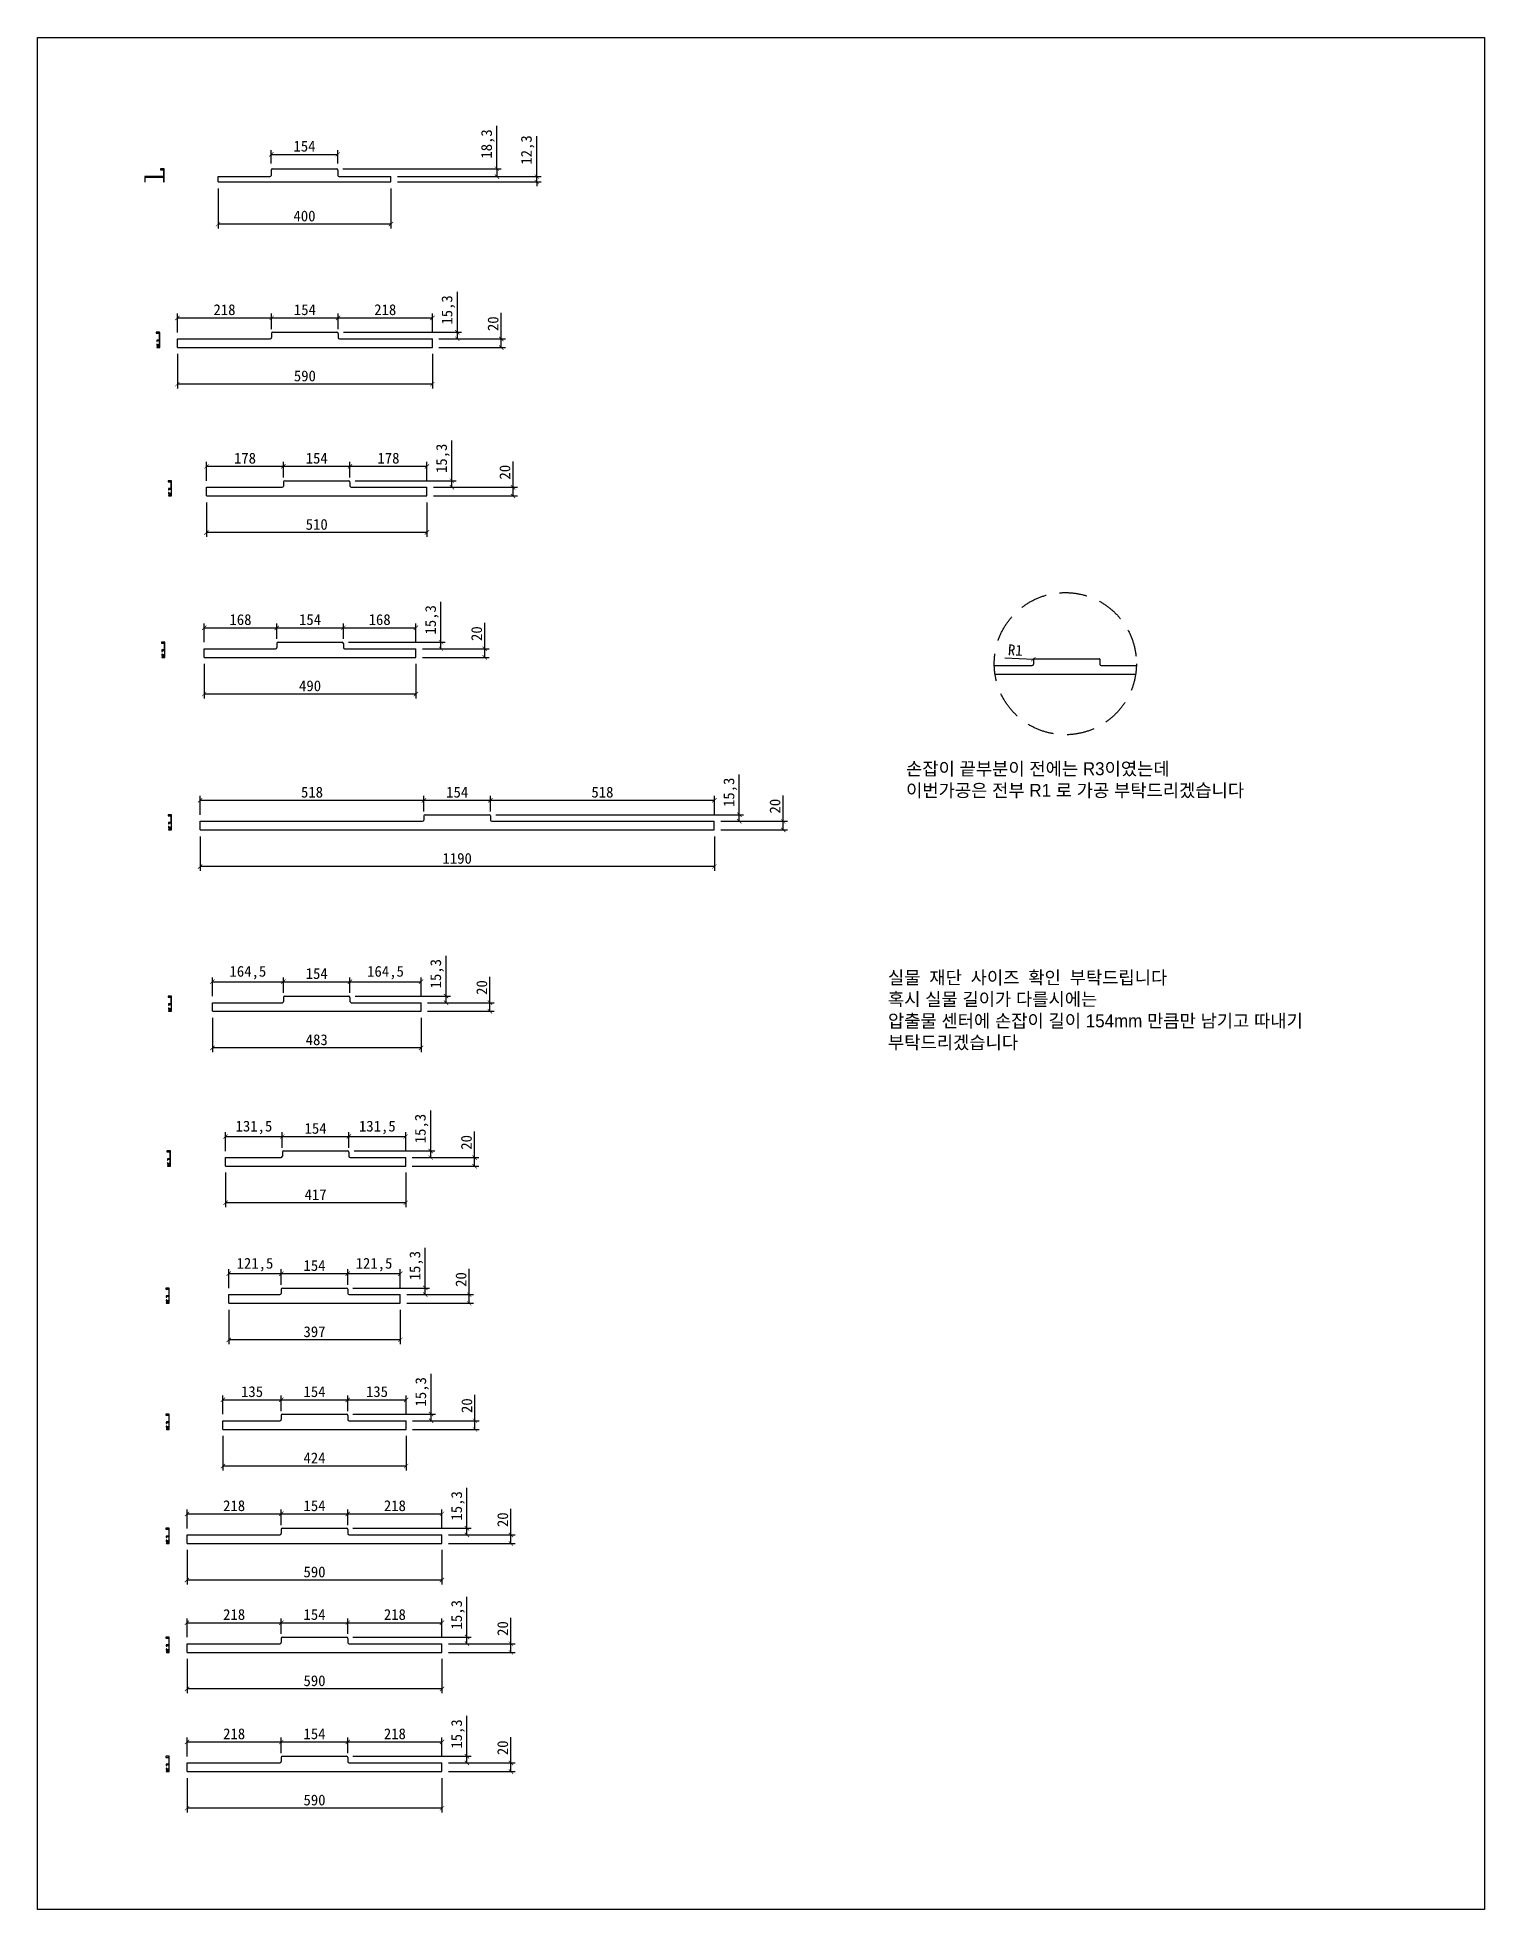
# Model space of a CAD drawing. Header units: millimetres. Extents: x -44117 to 256353, y -2095463 to 65325.
# Drawn here: x 112694 to 116042, y -90058 to -85726 of the extents above; entities that cross this region are included whole.
import ezdxf

# ---------------------------------------------------------------- set-up
doc = ezdxf.new("R2010")
doc.units = ezdxf.units.MM
doc.header["$LTSCALE"] = 10
doc.linetypes.add('HIDDEN', pattern=[9.525, 6.35, -3.175])
doc.dimstyles.new('ISO-25', dxfattribs={"dimtxt": 2.5, "dimasz": 2.5, "dimexe": 1, "dimexo": 1, "dimtad": 1, "dimtxsty": 'Standard', "dimblk": 'ARCHTICK', "dimcen": 2.5, "dimadec": 0, "dimazin": 0, "dimtfac": 1, "dimtmove": 0, "dimatfit": 3, "dimfxl": 0, "dimarcsym": 0})

msp = doc.modelspace()

# ---------------------------------------------------------------- texts
at = {"char_height": 30, "attachment_point": 1}
for s, heights, insert in [('{\\f굴림|b0|i0|c129|p50;손잡이 끝부분이 전에는 R3이였는데\\P이번가공은 전부 R1 로 가공 부탁드리겠습니다}', [-85.43276], (114703.74433, -87403.32677)), ('{\\f굴림|b0|i0|c129|p50;실물} {\\f굴림|b0|i0|c129|p50;재단} {\\f굴림|b0|i0|c129|p50;사이즈} {\\f굴림|b0|i0|c129|p50;확인} {\\f굴림|b0|i0|c129|p50;부탁드립니다\\P혹시 실물 길이가 다를시에는\\P압출물 센터에 손잡이 길이 154mm 만큼만 남기고 따내기\\P부탁드리겠습니다}', [-188.18908], (114661.82489, -87886.63329))]:
    msp.add_mtext_dynamic_manual_height_columns(s, width=15380.2432985, gutter_width=150, heights=heights, dxfattribs=dict(at, insert=insert))

# ---------------------------------------------------------------- blocks, each defined once
blk = doc.blocks.new('_ArchTick')
at = {"color": 0, "linetype": 'ByBlock', "const_width": 0.15}
blk.add_lwpolyline([(-0.5, -0.5), (0.5, 0.5)], dxfattribs=at)
blk = doc.blocks.new('*D2514')
at = {"color": 0, "lineweight": -2}
for p, q in [((113235.6, -86396.5), (113235.6, -86365.3)), ((113235.6, -86375.3), (113389.6, -86375.3)), ((113389.6, -86396.5), (113389.6, -86365.3))]:
    blk.add_line(p, q, dxfattribs=at)
at = {"layer": 'Defpoints', "color": 0}
for p in [(113389.6, -86375.3), (113235.6, -86411.5), (113389.6, -86411.5)]:
    blk.add_point(p, dxfattribs=at)
at = {"color": 0, "lineweight": -2, "xscale": 10, "yscale": 10, "zscale": 10, "rotation": 180}
blk.add_blockref('_ArchTick', (113235.6, -86375.3), dxfattribs=at)
at = {"color": 0, "lineweight": -2, "xscale": 10, "yscale": 10, "zscale": 10}
blk.add_blockref('_ArchTick', (113389.6, -86375.3), dxfattribs=at)
at = {"color": 0, "insert": (113312.6, -86356.5), "char_height": 25, "attachment_point": 5}
blk.add_mtext('154', dxfattribs=at)
blk = doc.blocks.new('*D2515')
at = {"color": 0, "lineweight": -2}
for p, q in [((113234.7, -86018.2), (113234.7, -85987)), ((113234.7, -85997), (113388.7, -85997)), ((113388.7, -86018.2), (113388.7, -85987))]:
    blk.add_line(p, q, dxfattribs=at)
at = {"layer": 'Defpoints', "color": 0}
for p in [(113388.7, -85997), (113234.7, -86033.2), (113388.7, -86033.2)]:
    blk.add_point(p, dxfattribs=at)
at = {"color": 0, "lineweight": -2, "xscale": 10, "yscale": 10, "zscale": 10, "rotation": 180}
blk.add_blockref('_ArchTick', (113234.7, -85997), dxfattribs=at)
at = {"color": 0, "lineweight": -2, "xscale": 10, "yscale": 10, "zscale": 10}
blk.add_blockref('_ArchTick', (113388.7, -85997), dxfattribs=at)
at = {"color": 0, "insert": (113311.7, -85978.2), "char_height": 25, "attachment_point": 5}
blk.add_mtext('154', dxfattribs=at)
blk = doc.blocks.new('*D2516')
at = {"color": 0, "lineweight": -2}
for p, q in [((113017.6, -86458.8), (113017.6, -86538.5)), ((113607.6, -86458.8), (113607.6, -86538.5)), ((113607.6, -86528.5), (113017.6, -86528.5))]:
    blk.add_line(p, q, dxfattribs=at)
at = {"layer": 'Defpoints', "color": 0}
for p in [(113017.6, -86443.8), (113607.6, -86443.8), (113017.6, -86528.5)]:
    blk.add_point(p, dxfattribs=at)
at = {"color": 0, "lineweight": -2, "xscale": 10, "yscale": 10, "zscale": 10, "rotation": 180}
blk.add_blockref('_ArchTick', (113017.6, -86528.5), dxfattribs=at)
at = {"color": 0, "lineweight": -2, "xscale": 10, "yscale": 10, "zscale": 10}
blk.add_blockref('_ArchTick', (113607.6, -86528.5), dxfattribs=at)
at = {"color": 0, "insert": (113312.6, -86509.7), "char_height": 25, "attachment_point": 5}
blk.add_mtext('590', dxfattribs=at)
blk = doc.blocks.new('*D2517')
at = {"color": 0, "lineweight": -2}
for p, q in [((113111.7, -86075.8), (113111.7, -86168.4)), ((113511.7, -86075.8), (113511.7, -86168.4)), ((113511.7, -86158.4), (113111.7, -86158.4))]:
    blk.add_line(p, q, dxfattribs=at)
at = {"layer": 'Defpoints', "color": 0}
for p in [(113111.7, -86060.8), (113511.7, -86060.8), (113111.7, -86158.4)]:
    blk.add_point(p, dxfattribs=at)
at = {"color": 0, "lineweight": -2, "xscale": 10, "yscale": 10, "zscale": 10, "rotation": 180}
blk.add_blockref('_ArchTick', (113111.7, -86158.4), dxfattribs=at)
at = {"color": 0, "lineweight": -2, "xscale": 10, "yscale": 10, "zscale": 10}
blk.add_blockref('_ArchTick', (113511.7, -86158.4), dxfattribs=at)
at = {"color": 0, "insert": (113311.7, -86139.7), "char_height": 25, "attachment_point": 5}
blk.add_mtext('400', dxfattribs=at)
blk = doc.blocks.new('*D2518')
at = {"color": 0, "lineweight": -2}
for p, q in [((113757, -86030.2), (113757, -85931.2)), ((113400.7, -86030.2), (113767, -86030.2)), ((113526.7, -86048.5), (113767, -86048.5)), ((113757, -86030.2), (113757, -86048.5))]:
    blk.add_line(p, q, dxfattribs=at)
at = {"layer": 'Defpoints', "color": 0}
for p in [(113385.7, -86030.2), (113511.7, -86048.5), (113757, -86048.5)]:
    blk.add_point(p, dxfattribs=at)
at = {"color": 0, "lineweight": -2, "xscale": 10, "yscale": 10, "zscale": 10}
for p, rotation in [((113757, -86030.2), 90), ((113757, -86048.5), 270)]:
    blk.add_blockref('_ArchTick', p, dxfattribs=dict(at, rotation=rotation))
at = {"color": 0, "insert": (113736.2, -85972.9), "char_height": 25, "attachment_point": 5, "rotation": 90}
blk.add_mtext('18,3', dxfattribs=at)
blk = doc.blocks.new('*D2519')
at = {"color": 0, "lineweight": -2}
for p, q in [((113665.4, -86408.5), (113665.4, -86315.2)), ((113401.6, -86408.5), (113675.4, -86408.5)), ((113622.6, -86423.8), (113675.4, -86423.8)), ((113665.4, -86423.8), (113665.4, -86408.5))]:
    blk.add_line(p, q, dxfattribs=at)
at = {"layer": 'Defpoints', "color": 0}
for p in [(113386.6, -86408.5), (113607.6, -86423.8), (113665.4, -86408.5)]:
    blk.add_point(p, dxfattribs=at)
at = {"color": 0, "lineweight": -2, "xscale": 10, "yscale": 10, "zscale": 10}
for p, rotation in [((113665.4, -86408.5), 90), ((113665.4, -86423.8), 270)]:
    blk.add_blockref('_ArchTick', p, dxfattribs=dict(at, rotation=rotation))
at = {"color": 0, "insert": (113644.6, -86356.9), "char_height": 25, "attachment_point": 5, "rotation": 90}
blk.add_mtext('15,3', dxfattribs=at)
blk = doc.blocks.new('*D2520')
at = {"color": 0, "lineweight": -2}
for p, q in [((113766.9, -86423.8), (113766.9, -86363.8)), ((113622.6, -86423.8), (113776.9, -86423.8)), ((113622.6, -86443.8), (113776.9, -86443.8)), ((113766.9, -86443.8), (113766.9, -86423.8))]:
    blk.add_line(p, q, dxfattribs=at)
at = {"layer": 'Defpoints', "color": 0}
for p in [(113607.6, -86423.8), (113607.6, -86443.8), (113766.9, -86423.8)]:
    blk.add_point(p, dxfattribs=at)
at = {"color": 0, "lineweight": -2, "xscale": 10, "yscale": 10, "zscale": 10}
for p, rotation in [((113766.9, -86423.8), 90), ((113766.9, -86443.8), 270)]:
    blk.add_blockref('_ArchTick', p, dxfattribs=dict(at, rotation=rotation))
at = {"color": 0, "insert": (113748.2, -86388.8), "char_height": 25, "attachment_point": 5, "rotation": 90}
blk.add_mtext('20', dxfattribs=at)
blk = doc.blocks.new('*D2521')
at = {"color": 0, "lineweight": -2}
for p, q in [((113849.2, -86048.5), (113849.2, -85955.2)), ((113526.7, -86048.5), (113859.2, -86048.5)), ((113526.7, -86060.8), (113859.2, -86060.8)), ((113849.2, -86060.8), (113849.2, -86048.5)), ((113849.2, -86060.8), (113849.2, -86070.8))]:
    blk.add_line(p, q, dxfattribs=at)
at = {"layer": 'Defpoints', "color": 0}
for p in [(113511.7, -86048.5), (113511.7, -86060.8), (113849.2, -86048.5)]:
    blk.add_point(p, dxfattribs=at)
at = {"color": 0, "lineweight": -2, "xscale": 10, "yscale": 10, "zscale": 10}
for p, rotation in [((113849.2, -86048.5), 270), ((113849.2, -86060.8), 90)]:
    blk.add_blockref('_ArchTick', p, dxfattribs=dict(at, rotation=rotation))
at = {"color": 0, "insert": (113828.3, -85986.8), "char_height": 25, "attachment_point": 5, "rotation": 90}
blk.add_mtext('12,3', dxfattribs=at)
blk = doc.blocks.new('*D2522')
at = {"color": 0, "lineweight": -2}
for p, q in [((113017.6, -86408.8), (113017.6, -86365.3)), ((113017.6, -86375.3), (113235.6, -86375.3)), ((113235.6, -86401.2), (113235.6, -86365.3))]:
    blk.add_line(p, q, dxfattribs=at)
at = {"layer": 'Defpoints', "color": 0}
for p in [(113235.6, -86375.3), (113017.6, -86423.8), (113235.6, -86416.2)]:
    blk.add_point(p, dxfattribs=at)
at = {"color": 0, "lineweight": -2, "xscale": 10, "yscale": 10, "zscale": 10, "rotation": 180}
blk.add_blockref('_ArchTick', (113017.6, -86375.3), dxfattribs=at)
at = {"color": 0, "lineweight": -2, "xscale": 10, "yscale": 10, "zscale": 10}
blk.add_blockref('_ArchTick', (113235.6, -86375.3), dxfattribs=at)
at = {"color": 0, "insert": (113126.6, -86356.5), "char_height": 25, "attachment_point": 5}
blk.add_mtext('218', dxfattribs=at)
blk = doc.blocks.new('*D2523')
at = {"color": 0, "lineweight": -2}
for p, q in [((113389.6, -86401.2), (113389.6, -86365.3)), ((113389.6, -86375.3), (113607.6, -86375.3)), ((113607.6, -86408.8), (113607.6, -86365.3))]:
    blk.add_line(p, q, dxfattribs=at)
at = {"layer": 'Defpoints', "color": 0}
for p in [(113607.6, -86375.3), (113389.6, -86416.2), (113607.6, -86423.8)]:
    blk.add_point(p, dxfattribs=at)
at = {"color": 0, "lineweight": -2, "xscale": 10, "yscale": 10, "zscale": 10, "rotation": 180}
blk.add_blockref('_ArchTick', (113389.6, -86375.3), dxfattribs=at)
at = {"color": 0, "lineweight": -2, "xscale": 10, "yscale": 10, "zscale": 10}
blk.add_blockref('_ArchTick', (113607.6, -86375.3), dxfattribs=at)
at = {"color": 0, "insert": (113498.6, -86356.5), "char_height": 25, "attachment_point": 5}
blk.add_mtext('218', dxfattribs=at)
blk = doc.blocks.new('*D2524')
at = {"color": 0, "lineweight": -2}
for p, q in [((113263, -86740), (113263, -86708.7)), ((113417, -86740), (113417, -86708.7)), ((113263, -86718.7), (113417, -86718.7))]:
    blk.add_line(p, q, dxfattribs=at)
at = {"layer": 'Defpoints', "color": 0}
for p in [(113417, -86718.7), (113263, -86755), (113417, -86755)]:
    blk.add_point(p, dxfattribs=at)
at = {"color": 0, "lineweight": -2, "xscale": 10, "yscale": 10, "zscale": 10, "rotation": 180}
blk.add_blockref('_ArchTick', (113263, -86718.7), dxfattribs=at)
at = {"color": 0, "lineweight": -2, "xscale": 10, "yscale": 10, "zscale": 10}
blk.add_blockref('_ArchTick', (113417, -86718.7), dxfattribs=at)
at = {"color": 0, "insert": (113340, -86700), "char_height": 25, "attachment_point": 5}
blk.add_mtext('154', dxfattribs=at)
blk = doc.blocks.new('*D2525')
at = {"color": 0, "lineweight": -2}
for p, q in [((113085, -86802.3), (113085, -86881.9)), ((113595, -86802.3), (113595, -86881.9)), ((113595, -86871.9), (113085, -86871.9))]:
    blk.add_line(p, q, dxfattribs=at)
at = {"layer": 'Defpoints', "color": 0}
for p in [(113085, -86787.3), (113595, -86787.3), (113085, -86871.9)]:
    blk.add_point(p, dxfattribs=at)
at = {"color": 0, "lineweight": -2, "xscale": 10, "yscale": 10, "zscale": 10, "rotation": 180}
blk.add_blockref('_ArchTick', (113085, -86871.9), dxfattribs=at)
at = {"color": 0, "lineweight": -2, "xscale": 10, "yscale": 10, "zscale": 10}
blk.add_blockref('_ArchTick', (113595, -86871.9), dxfattribs=at)
at = {"color": 0, "insert": (113340, -86853.2), "char_height": 25, "attachment_point": 5}
blk.add_mtext('510', dxfattribs=at)
blk = doc.blocks.new('*D2526')
at = {"color": 0, "lineweight": -2}
for p, q in [((113652.8, -86752), (113652.8, -86658.7)), ((113429, -86752), (113662.8, -86752)), ((113652.8, -86767.3), (113652.8, -86752)), ((113610, -86767.3), (113662.8, -86767.3))]:
    blk.add_line(p, q, dxfattribs=at)
at = {"layer": 'Defpoints', "color": 0}
for p in [(113414, -86752), (113652.8, -86752), (113595, -86767.3)]:
    blk.add_point(p, dxfattribs=at)
at = {"color": 0, "lineweight": -2, "xscale": 10, "yscale": 10, "zscale": 10}
for p, rotation in [((113652.8, -86752), 90), ((113652.8, -86767.3), 270)]:
    blk.add_blockref('_ArchTick', p, dxfattribs=dict(at, rotation=rotation))
at = {"color": 0, "insert": (113632, -86700.3), "char_height": 25, "attachment_point": 5, "rotation": 90}
blk.add_mtext('15,3', dxfattribs=at)
blk = doc.blocks.new('*D2527')
at = {"color": 0, "lineweight": -2}
for p, q in [((113794.3, -86767.3), (113794.3, -86707.3)), ((113610, -86767.3), (113804.3, -86767.3)), ((113610, -86787.3), (113804.3, -86787.3)), ((113794.3, -86787.3), (113794.3, -86767.3))]:
    blk.add_line(p, q, dxfattribs=at)
at = {"layer": 'Defpoints', "color": 0}
for p in [(113595, -86767.3), (113595, -86787.3), (113794.3, -86767.3)]:
    blk.add_point(p, dxfattribs=at)
at = {"color": 0, "lineweight": -2, "xscale": 10, "yscale": 10, "zscale": 10}
for p, rotation in [((113794.3, -86767.3), 90), ((113794.3, -86787.3), 270)]:
    blk.add_blockref('_ArchTick', p, dxfattribs=dict(at, rotation=rotation))
at = {"color": 0, "insert": (113775.6, -86732.3), "char_height": 25, "attachment_point": 5, "rotation": 90}
blk.add_mtext('20', dxfattribs=at)
blk = doc.blocks.new('*D2528')
at = {"color": 0, "lineweight": -2}
for p, q in [((113085, -86752.3), (113085, -86708.7)), ((113263, -86744.6), (113263, -86708.7)), ((113085, -86718.7), (113263, -86718.7))]:
    blk.add_line(p, q, dxfattribs=at)
at = {"layer": 'Defpoints', "color": 0}
for p in [(113263, -86718.7), (113085, -86767.3), (113263, -86759.6)]:
    blk.add_point(p, dxfattribs=at)
at = {"color": 0, "lineweight": -2, "xscale": 10, "yscale": 10, "zscale": 10, "rotation": 180}
blk.add_blockref('_ArchTick', (113085, -86718.7), dxfattribs=at)
at = {"color": 0, "lineweight": -2, "xscale": 10, "yscale": 10, "zscale": 10}
blk.add_blockref('_ArchTick', (113263, -86718.7), dxfattribs=at)
at = {"color": 0, "insert": (113174, -86700), "char_height": 25, "attachment_point": 5}
blk.add_mtext('178', dxfattribs=at)
blk = doc.blocks.new('*D2529')
at = {"color": 0, "lineweight": -2}
for p, q in [((113417, -86744.6), (113417, -86708.7)), ((113595, -86752.3), (113595, -86708.7)), ((113417, -86718.7), (113595, -86718.7))]:
    blk.add_line(p, q, dxfattribs=at)
at = {"layer": 'Defpoints', "color": 0}
for p in [(113595, -86718.7), (113417, -86759.6), (113595, -86767.3)]:
    blk.add_point(p, dxfattribs=at)
at = {"color": 0, "lineweight": -2, "xscale": 10, "yscale": 10, "zscale": 10, "rotation": 180}
blk.add_blockref('_ArchTick', (113417, -86718.7), dxfattribs=at)
at = {"color": 0, "lineweight": -2, "xscale": 10, "yscale": 10, "zscale": 10}
blk.add_blockref('_ArchTick', (113595, -86718.7), dxfattribs=at)
at = {"color": 0, "insert": (113506, -86700), "char_height": 25, "attachment_point": 5}
blk.add_mtext('178', dxfattribs=at)
blk = doc.blocks.new('*D2530')
at = {"color": 0, "lineweight": -2}
for p, q in [((113247.6, -87113.5), (113247.6, -87082.3)), ((113247.6, -87092.3), (113401.6, -87092.3)), ((113401.6, -87113.5), (113401.6, -87082.3))]:
    blk.add_line(p, q, dxfattribs=at)
at = {"layer": 'Defpoints', "color": 0}
for p in [(113401.6, -87092.3), (113247.6, -87128.5), (113401.6, -87128.5)]:
    blk.add_point(p, dxfattribs=at)
at = {"color": 0, "lineweight": -2, "xscale": 10, "yscale": 10, "zscale": 10, "rotation": 180}
blk.add_blockref('_ArchTick', (113247.6, -87092.3), dxfattribs=at)
at = {"color": 0, "lineweight": -2, "xscale": 10, "yscale": 10, "zscale": 10}
blk.add_blockref('_ArchTick', (113401.6, -87092.3), dxfattribs=at)
at = {"color": 0, "insert": (113324.6, -87073.5), "char_height": 25, "attachment_point": 5}
blk.add_mtext('154', dxfattribs=at)
blk = doc.blocks.new('*D2531')
at = {"color": 0, "lineweight": -2}
for p, q in [((113079.6, -87175.8), (113079.6, -87255.5)), ((113569.6, -87175.8), (113569.6, -87255.5)), ((113569.6, -87245.5), (113079.6, -87245.5))]:
    blk.add_line(p, q, dxfattribs=at)
at = {"layer": 'Defpoints', "color": 0}
for p in [(113079.6, -87160.8), (113569.6, -87160.8), (113079.6, -87245.5)]:
    blk.add_point(p, dxfattribs=at)
at = {"color": 0, "lineweight": -2, "xscale": 10, "yscale": 10, "zscale": 10, "rotation": 180}
blk.add_blockref('_ArchTick', (113079.6, -87245.5), dxfattribs=at)
at = {"color": 0, "lineweight": -2, "xscale": 10, "yscale": 10, "zscale": 10}
blk.add_blockref('_ArchTick', (113569.6, -87245.5), dxfattribs=at)
at = {"color": 0, "insert": (113324.6, -87226.7), "char_height": 25, "attachment_point": 5}
blk.add_mtext('490', dxfattribs=at)
blk = doc.blocks.new('*D2532')
at = {"color": 0, "lineweight": -2}
for p, q in [((113627.5, -87125.5), (113627.5, -87032.2)), ((113413.6, -87125.5), (113637.5, -87125.5)), ((113584.6, -87140.8), (113637.5, -87140.8)), ((113627.5, -87140.8), (113627.5, -87125.5))]:
    blk.add_line(p, q, dxfattribs=at)
at = {"layer": 'Defpoints', "color": 0}
for p in [(113398.6, -87125.5), (113569.6, -87140.8), (113627.5, -87125.5)]:
    blk.add_point(p, dxfattribs=at)
at = {"color": 0, "lineweight": -2, "xscale": 10, "yscale": 10, "zscale": 10}
for p, rotation in [((113627.5, -87125.5), 90), ((113627.5, -87140.8), 270)]:
    blk.add_blockref('_ArchTick', p, dxfattribs=dict(at, rotation=rotation))
at = {"color": 0, "insert": (113606.6, -87073.9), "char_height": 25, "attachment_point": 5, "rotation": 90}
blk.add_mtext('15,3', dxfattribs=at)
blk = doc.blocks.new('*D2533')
at = {"color": 0, "lineweight": -2}
for p, q in [((113729, -87140.8), (113729, -87080.8)), ((113584.6, -87140.8), (113739, -87140.8)), ((113729, -87160.8), (113729, -87140.8)), ((113584.6, -87160.8), (113739, -87160.8))]:
    blk.add_line(p, q, dxfattribs=at)
at = {"layer": 'Defpoints', "color": 0}
for p in [(113569.6, -87140.8), (113729, -87140.8), (113569.6, -87160.8)]:
    blk.add_point(p, dxfattribs=at)
at = {"color": 0, "lineweight": -2, "xscale": 10, "yscale": 10, "zscale": 10}
for p, rotation in [((113729, -87140.8), 90), ((113729, -87160.8), 270)]:
    blk.add_blockref('_ArchTick', p, dxfattribs=dict(at, rotation=rotation))
at = {"color": 0, "insert": (113710.2, -87105.8), "char_height": 25, "attachment_point": 5, "rotation": 90}
blk.add_mtext('20', dxfattribs=at)
blk = doc.blocks.new('*D2534')
at = {"color": 0, "lineweight": -2}
for p, q in [((113079.6, -87125.8), (113079.6, -87082.3)), ((113079.6, -87092.3), (113247.6, -87092.3)), ((113247.6, -87118.2), (113247.6, -87082.3))]:
    blk.add_line(p, q, dxfattribs=at)
at = {"layer": 'Defpoints', "color": 0}
for p in [(113247.6, -87092.3), (113079.6, -87140.8), (113247.6, -87133.2)]:
    blk.add_point(p, dxfattribs=at)
at = {"color": 0, "lineweight": -2, "xscale": 10, "yscale": 10, "zscale": 10, "rotation": 180}
blk.add_blockref('_ArchTick', (113079.6, -87092.3), dxfattribs=at)
at = {"color": 0, "lineweight": -2, "xscale": 10, "yscale": 10, "zscale": 10}
blk.add_blockref('_ArchTick', (113247.6, -87092.3), dxfattribs=at)
at = {"color": 0, "insert": (113163.6, -87073.5), "char_height": 25, "attachment_point": 5}
blk.add_mtext('168', dxfattribs=at)
blk = doc.blocks.new('*D2535')
at = {"color": 0, "lineweight": -2}
for p, q in [((113401.6, -87118.2), (113401.6, -87082.3)), ((113401.6, -87092.3), (113569.6, -87092.3)), ((113569.6, -87125.8), (113569.6, -87082.3))]:
    blk.add_line(p, q, dxfattribs=at)
at = {"layer": 'Defpoints', "color": 0}
for p in [(113569.6, -87092.3), (113401.6, -87133.2), (113569.6, -87140.8)]:
    blk.add_point(p, dxfattribs=at)
at = {"color": 0, "lineweight": -2, "xscale": 10, "yscale": 10, "zscale": 10, "rotation": 180}
blk.add_blockref('_ArchTick', (113401.6, -87092.3), dxfattribs=at)
at = {"color": 0, "lineweight": -2, "xscale": 10, "yscale": 10, "zscale": 10}
blk.add_blockref('_ArchTick', (113569.6, -87092.3), dxfattribs=at)
at = {"color": 0, "insert": (113485.6, -87073.5), "char_height": 25, "attachment_point": 5}
blk.add_mtext('168', dxfattribs=at)
blk = doc.blocks.new('*D2536')
at = {"color": 0, "lineweight": -2}
for p, q in [((113588.1, -87512.7), (113588.1, -87481.4)), ((113742.1, -87512.7), (113742.1, -87481.4)), ((113588.1, -87491.4), (113742.1, -87491.4))]:
    blk.add_line(p, q, dxfattribs=at)
at = {"layer": 'Defpoints', "color": 0}
for p in [(113588.1, -87527.7), (113742.1, -87491.4), (113742.1, -87527.7)]:
    blk.add_point(p, dxfattribs=at)
at = {"color": 0, "lineweight": -2, "xscale": 10, "yscale": 10, "zscale": 10, "rotation": 180}
blk.add_blockref('_ArchTick', (113588.1, -87491.4), dxfattribs=at)
at = {"color": 0, "lineweight": -2, "xscale": 10, "yscale": 10, "zscale": 10}
blk.add_blockref('_ArchTick', (113742.1, -87491.4), dxfattribs=at)
at = {"color": 0, "insert": (113665.1, -87472.7), "char_height": 25, "attachment_point": 5}
blk.add_mtext('154', dxfattribs=at)
blk = doc.blocks.new('*D2537')
at = {"color": 0, "lineweight": -2}
for p, q in [((113070.1, -87575), (113070.1, -87654.6)), ((114260.1, -87575), (114260.1, -87654.6)), ((114260.1, -87644.6), (113070.1, -87644.6))]:
    blk.add_line(p, q, dxfattribs=at)
at = {"layer": 'Defpoints', "color": 0}
for p in [(113070.1, -87560), (114260.1, -87560), (113070.1, -87644.6)]:
    blk.add_point(p, dxfattribs=at)
at = {"color": 0, "lineweight": -2, "xscale": 10, "yscale": 10, "zscale": 10, "rotation": 180}
blk.add_blockref('_ArchTick', (113070.1, -87644.6), dxfattribs=at)
at = {"color": 0, "lineweight": -2, "xscale": 10, "yscale": 10, "zscale": 10}
blk.add_blockref('_ArchTick', (114260.1, -87644.6), dxfattribs=at)
at = {"color": 0, "insert": (113665.1, -87625.9), "char_height": 25, "attachment_point": 5}
blk.add_mtext('1190', dxfattribs=at)
blk = doc.blocks.new('*D2538')
at = {"color": 0, "lineweight": -2}
for p, q in [((114317.9, -87524.7), (114317.9, -87431.4)), ((113754.1, -87524.7), (114327.9, -87524.7)), ((114317.9, -87540), (114317.9, -87524.7)), ((114275.1, -87540), (114327.9, -87540))]:
    blk.add_line(p, q, dxfattribs=at)
at = {"layer": 'Defpoints', "color": 0}
for p in [(113739.1, -87524.7), (114317.9, -87524.7), (114260.1, -87540)]:
    blk.add_point(p, dxfattribs=at)
at = {"color": 0, "lineweight": -2, "xscale": 10, "yscale": 10, "zscale": 10}
for p, rotation in [((114317.9, -87524.7), 90), ((114317.9, -87540), 270)]:
    blk.add_blockref('_ArchTick', p, dxfattribs=dict(at, rotation=rotation))
at = {"color": 0, "insert": (114297, -87473), "char_height": 25, "attachment_point": 5, "rotation": 90}
blk.add_mtext('15,3', dxfattribs=at)
blk = doc.blocks.new('*D2539')
at = {"color": 0, "lineweight": -2}
for p, q in [((114419.4, -87540), (114419.4, -87480)), ((114275.1, -87540), (114429.4, -87540)), ((114275.1, -87560), (114429.4, -87560)), ((114419.4, -87560), (114419.4, -87540))]:
    blk.add_line(p, q, dxfattribs=at)
at = {"layer": 'Defpoints', "color": 0}
for p in [(114260.1, -87540), (114260.1, -87560), (114419.4, -87540)]:
    blk.add_point(p, dxfattribs=at)
at = {"color": 0, "lineweight": -2, "xscale": 10, "yscale": 10, "zscale": 10}
for p, rotation in [((114419.4, -87540), 90), ((114419.4, -87560), 270)]:
    blk.add_blockref('_ArchTick', p, dxfattribs=dict(at, rotation=rotation))
at = {"color": 0, "insert": (114400.7, -87505), "char_height": 25, "attachment_point": 5, "rotation": 90}
blk.add_mtext('20', dxfattribs=at)
blk = doc.blocks.new('*D2540')
at = {"color": 0, "lineweight": -2}
for p, q in [((113070.1, -87525), (113070.1, -87481.4)), ((113588.1, -87517.3), (113588.1, -87481.4)), ((113070.1, -87491.4), (113588.1, -87491.4))]:
    blk.add_line(p, q, dxfattribs=at)
at = {"layer": 'Defpoints', "color": 0}
for p in [(113588.1, -87491.4), (113588.1, -87532.3), (113070.1, -87540)]:
    blk.add_point(p, dxfattribs=at)
at = {"color": 0, "lineweight": -2, "xscale": 10, "yscale": 10, "zscale": 10, "rotation": 180}
blk.add_blockref('_ArchTick', (113070.1, -87491.4), dxfattribs=at)
at = {"color": 0, "lineweight": -2, "xscale": 10, "yscale": 10, "zscale": 10}
blk.add_blockref('_ArchTick', (113588.1, -87491.4), dxfattribs=at)
at = {"color": 0, "insert": (113329.1, -87472.7), "char_height": 25, "attachment_point": 5}
blk.add_mtext('518', dxfattribs=at)
blk = doc.blocks.new('*D2541')
at = {"color": 0, "lineweight": -2}
for p, q in [((113742.1, -87517.3), (113742.1, -87481.4)), ((114260.1, -87525), (114260.1, -87481.4)), ((113742.1, -87491.4), (114260.1, -87491.4))]:
    blk.add_line(p, q, dxfattribs=at)
at = {"layer": 'Defpoints', "color": 0}
for p in [(113742.1, -87532.3), (114260.1, -87491.4), (114260.1, -87540)]:
    blk.add_point(p, dxfattribs=at)
at = {"color": 0, "lineweight": -2, "xscale": 10, "yscale": 10, "zscale": 10, "rotation": 180}
blk.add_blockref('_ArchTick', (113742.1, -87491.4), dxfattribs=at)
at = {"color": 0, "lineweight": -2, "xscale": 10, "yscale": 10, "zscale": 10}
blk.add_blockref('_ArchTick', (114260.1, -87491.4), dxfattribs=at)
at = {"color": 0, "insert": (114001.1, -87472.7), "char_height": 25, "attachment_point": 5}
blk.add_mtext('518', dxfattribs=at)
blk = doc.blocks.new('*D2542')
at = {"color": 0, "lineweight": -2}
for p, q in [((113263, -87932.3), (113263, -87901)), ((113263, -87911), (113417, -87911)), ((113417, -87932.3), (113417, -87901))]:
    blk.add_line(p, q, dxfattribs=at)
at = {"layer": 'Defpoints', "color": 0}
for p in [(113417, -87911), (113263, -87947.3), (113417, -87947.3)]:
    blk.add_point(p, dxfattribs=at)
at = {"color": 0, "lineweight": -2, "xscale": 10, "yscale": 10, "zscale": 10, "rotation": 180}
blk.add_blockref('_ArchTick', (113263, -87911), dxfattribs=at)
at = {"color": 0, "lineweight": -2, "xscale": 10, "yscale": 10, "zscale": 10}
blk.add_blockref('_ArchTick', (113417, -87911), dxfattribs=at)
at = {"color": 0, "insert": (113340, -87892.3), "char_height": 25, "attachment_point": 5}
blk.add_mtext('154', dxfattribs=at)
blk = doc.blocks.new('*D2543')
at = {"color": 0, "lineweight": -2}
for p, q in [((113098.5, -87994.6), (113098.5, -88074.2)), ((113581.5, -87994.6), (113581.5, -88074.2)), ((113581.5, -88064.2), (113098.5, -88064.2))]:
    blk.add_line(p, q, dxfattribs=at)
at = {"layer": 'Defpoints', "color": 0}
for p in [(113098.5, -87979.6), (113581.5, -87979.6), (113098.5, -88064.2)]:
    blk.add_point(p, dxfattribs=at)
at = {"color": 0, "lineweight": -2, "xscale": 10, "yscale": 10, "zscale": 10, "rotation": 180}
blk.add_blockref('_ArchTick', (113098.5, -88064.2), dxfattribs=at)
at = {"color": 0, "lineweight": -2, "xscale": 10, "yscale": 10, "zscale": 10}
blk.add_blockref('_ArchTick', (113581.5, -88064.2), dxfattribs=at)
at = {"color": 0, "insert": (113340, -88045.5), "char_height": 25, "attachment_point": 5}
blk.add_mtext('483', dxfattribs=at)
blk = doc.blocks.new('*D2544')
at = {"color": 0, "lineweight": -2}
for p, q in [((113639.3, -87944.3), (113639.3, -87851)), ((113429, -87944.3), (113649.3, -87944.3)), ((113596.5, -87959.6), (113649.3, -87959.6)), ((113639.3, -87959.6), (113639.3, -87944.3))]:
    blk.add_line(p, q, dxfattribs=at)
at = {"layer": 'Defpoints', "color": 0}
for p in [(113414, -87944.3), (113581.5, -87959.6), (113639.3, -87944.3)]:
    blk.add_point(p, dxfattribs=at)
at = {"color": 0, "lineweight": -2, "xscale": 10, "yscale": 10, "zscale": 10}
for p, rotation in [((113639.3, -87944.3), 90), ((113639.3, -87959.6), 270)]:
    blk.add_blockref('_ArchTick', p, dxfattribs=dict(at, rotation=rotation))
at = {"color": 0, "insert": (113618.5, -87892.6), "char_height": 25, "attachment_point": 5, "rotation": 90}
blk.add_mtext('15,3', dxfattribs=at)
blk = doc.blocks.new('*D2545')
at = {"color": 0, "lineweight": -2}
for p, q in [((113740.8, -87959.6), (113740.8, -87899.6)), ((113596.5, -87959.6), (113750.8, -87959.6)), ((113740.8, -87979.6), (113740.8, -87959.6)), ((113596.5, -87979.6), (113750.8, -87979.6))]:
    blk.add_line(p, q, dxfattribs=at)
at = {"layer": 'Defpoints', "color": 0}
for p in [(113581.5, -87959.6), (113740.8, -87959.6), (113581.5, -87979.6)]:
    blk.add_point(p, dxfattribs=at)
at = {"color": 0, "lineweight": -2, "xscale": 10, "yscale": 10, "zscale": 10}
for p, rotation in [((113740.8, -87959.6), 90), ((113740.8, -87979.6), 270)]:
    blk.add_blockref('_ArchTick', p, dxfattribs=dict(at, rotation=rotation))
at = {"color": 0, "insert": (113722.1, -87924.6), "char_height": 25, "attachment_point": 5, "rotation": 90}
blk.add_mtext('20', dxfattribs=at)
blk = doc.blocks.new('*D2546')
at = {"color": 0, "lineweight": -2}
for p, q in [((113098.5, -87944.6), (113098.5, -87901)), ((113098.5, -87911), (113263, -87911)), ((113263, -87936.9), (113263, -87901))]:
    blk.add_line(p, q, dxfattribs=at)
at = {"layer": 'Defpoints', "color": 0}
for p in [(113263, -87911), (113098.5, -87959.6), (113263, -87951.9)]:
    blk.add_point(p, dxfattribs=at)
at = {"color": 0, "lineweight": -2, "xscale": 10, "yscale": 10, "zscale": 10, "rotation": 180}
blk.add_blockref('_ArchTick', (113098.5, -87911), dxfattribs=at)
at = {"color": 0, "lineweight": -2, "xscale": 10, "yscale": 10, "zscale": 10}
blk.add_blockref('_ArchTick', (113263, -87911), dxfattribs=at)
at = {"color": 0, "insert": (113180.7, -87890.2), "char_height": 25, "attachment_point": 5}
blk.add_mtext('164,5', dxfattribs=at)
blk = doc.blocks.new('*D2547')
at = {"color": 0, "lineweight": -2}
for p, q in [((113417, -87936.9), (113417, -87901)), ((113417, -87911), (113581.5, -87911)), ((113581.5, -87944.6), (113581.5, -87901))]:
    blk.add_line(p, q, dxfattribs=at)
at = {"layer": 'Defpoints', "color": 0}
for p in [(113581.5, -87911), (113417, -87951.9), (113581.5, -87959.6)]:
    blk.add_point(p, dxfattribs=at)
at = {"color": 0, "lineweight": -2, "xscale": 10, "yscale": 10, "zscale": 10, "rotation": 180}
blk.add_blockref('_ArchTick', (113417, -87911), dxfattribs=at)
at = {"color": 0, "lineweight": -2, "xscale": 10, "yscale": 10, "zscale": 10}
blk.add_blockref('_ArchTick', (113581.5, -87911), dxfattribs=at)
at = {"color": 0, "insert": (113499.2, -87890.2), "char_height": 25, "attachment_point": 5}
blk.add_mtext('164,5', dxfattribs=at)
blk = doc.blocks.new('*D2548')
at = {"color": 0, "lineweight": -2}
for p, q in [((113260.4, -88290.5), (113260.4, -88259.2)), ((113260.4, -88269.2), (113414.4, -88269.2)), ((113414.4, -88290.5), (113414.4, -88259.2))]:
    blk.add_line(p, q, dxfattribs=at)
at = {"layer": 'Defpoints', "color": 0}
for p in [(113414.4, -88269.2), (113260.4, -88305.5), (113414.4, -88305.5)]:
    blk.add_point(p, dxfattribs=at)
at = {"color": 0, "lineweight": -2, "xscale": 10, "yscale": 10, "zscale": 10, "rotation": 180}
blk.add_blockref('_ArchTick', (113260.4, -88269.2), dxfattribs=at)
at = {"color": 0, "lineweight": -2, "xscale": 10, "yscale": 10, "zscale": 10}
blk.add_blockref('_ArchTick', (113414.4, -88269.2), dxfattribs=at)
at = {"color": 0, "insert": (113337.4, -88250.5), "char_height": 25, "attachment_point": 5}
blk.add_mtext('154', dxfattribs=at)
blk = doc.blocks.new('*D2549')
at = {"color": 0, "lineweight": -2}
for p, q in [((113128.9, -88352.8), (113128.9, -88432.5)), ((113545.9, -88352.8), (113545.9, -88432.5)), ((113545.9, -88422.5), (113128.9, -88422.5))]:
    blk.add_line(p, q, dxfattribs=at)
at = {"layer": 'Defpoints', "color": 0}
for p in [(113128.9, -88337.8), (113545.9, -88337.8), (113128.9, -88422.5)]:
    blk.add_point(p, dxfattribs=at)
at = {"color": 0, "lineweight": -2, "xscale": 10, "yscale": 10, "zscale": 10, "rotation": 180}
blk.add_blockref('_ArchTick', (113128.9, -88422.5), dxfattribs=at)
at = {"color": 0, "lineweight": -2, "xscale": 10, "yscale": 10, "zscale": 10}
blk.add_blockref('_ArchTick', (113545.9, -88422.5), dxfattribs=at)
at = {"color": 0, "insert": (113337.4, -88403.7), "char_height": 25, "attachment_point": 5}
blk.add_mtext('417', dxfattribs=at)
blk = doc.blocks.new('*D2550')
at = {"color": 0, "lineweight": -2}
for p, q in [((113603.7, -88302.5), (113603.7, -88209.2)), ((113426.4, -88302.5), (113613.7, -88302.5)), ((113603.7, -88317.8), (113603.7, -88302.5)), ((113560.9, -88317.8), (113613.7, -88317.8))]:
    blk.add_line(p, q, dxfattribs=at)
at = {"layer": 'Defpoints', "color": 0}
for p in [(113411.4, -88302.5), (113603.7, -88302.5), (113545.9, -88317.8)]:
    blk.add_point(p, dxfattribs=at)
at = {"color": 0, "lineweight": -2, "xscale": 10, "yscale": 10, "zscale": 10}
for p, rotation in [((113603.7, -88302.5), 90), ((113603.7, -88317.8), 270)]:
    blk.add_blockref('_ArchTick', p, dxfattribs=dict(at, rotation=rotation))
at = {"color": 0, "insert": (113582.9, -88250.8), "char_height": 25, "attachment_point": 5, "rotation": 90}
blk.add_mtext('15,3', dxfattribs=at)
blk = doc.blocks.new('*D2551')
at = {"color": 0, "lineweight": -2}
for p, q in [((113705.3, -88317.8), (113705.3, -88257.8)), ((113560.9, -88317.8), (113715.3, -88317.8)), ((113560.9, -88337.8), (113715.3, -88337.8)), ((113705.3, -88337.8), (113705.3, -88317.8))]:
    blk.add_line(p, q, dxfattribs=at)
at = {"layer": 'Defpoints', "color": 0}
for p in [(113545.9, -88317.8), (113545.9, -88337.8), (113705.3, -88317.8)]:
    blk.add_point(p, dxfattribs=at)
at = {"color": 0, "lineweight": -2, "xscale": 10, "yscale": 10, "zscale": 10}
for p, rotation in [((113705.3, -88317.8), 90), ((113705.3, -88337.8), 270)]:
    blk.add_blockref('_ArchTick', p, dxfattribs=dict(at, rotation=rotation))
at = {"color": 0, "insert": (113686.5, -88282.8), "char_height": 25, "attachment_point": 5, "rotation": 90}
blk.add_mtext('20', dxfattribs=at)
blk = doc.blocks.new('*D2552')
at = {"color": 0, "lineweight": -2}
for p, q in [((113128.9, -88302.8), (113128.9, -88259.2)), ((113128.9, -88269.2), (113260.4, -88269.2)), ((113260.4, -88295.2), (113260.4, -88259.2))]:
    blk.add_line(p, q, dxfattribs=at)
at = {"layer": 'Defpoints', "color": 0}
for p in [(113260.4, -88269.2), (113260.4, -88310.2), (113128.9, -88317.8)]:
    blk.add_point(p, dxfattribs=at)
at = {"color": 0, "lineweight": -2, "xscale": 10, "yscale": 10, "zscale": 10, "rotation": 180}
blk.add_blockref('_ArchTick', (113128.9, -88269.2), dxfattribs=at)
at = {"color": 0, "lineweight": -2, "xscale": 10, "yscale": 10, "zscale": 10}
blk.add_blockref('_ArchTick', (113260.4, -88269.2), dxfattribs=at)
at = {"color": 0, "insert": (113194.7, -88248.4), "char_height": 25, "attachment_point": 5}
blk.add_mtext('131,5', dxfattribs=at)
blk = doc.blocks.new('*D2553')
at = {"color": 0, "lineweight": -2}
for p, q in [((113414.4, -88295.2), (113414.4, -88259.2)), ((113414.4, -88269.2), (113545.9, -88269.2)), ((113545.9, -88302.8), (113545.9, -88259.2))]:
    blk.add_line(p, q, dxfattribs=at)
at = {"layer": 'Defpoints', "color": 0}
for p in [(113545.9, -88269.2), (113414.4, -88310.2), (113545.9, -88317.8)]:
    blk.add_point(p, dxfattribs=at)
at = {"color": 0, "lineweight": -2, "xscale": 10, "yscale": 10, "zscale": 10, "rotation": 180}
blk.add_blockref('_ArchTick', (113414.4, -88269.2), dxfattribs=at)
at = {"color": 0, "lineweight": -2, "xscale": 10, "yscale": 10, "zscale": 10}
blk.add_blockref('_ArchTick', (113545.9, -88269.2), dxfattribs=at)
at = {"color": 0, "insert": (113480.2, -88248.4), "char_height": 25, "attachment_point": 5}
blk.add_mtext('131,5', dxfattribs=at)
blk = doc.blocks.new('*D2554')
at = {"color": 0, "lineweight": -2}
for p, q in [((113257.9, -88607.8), (113257.9, -88576.5)), ((113257.9, -88586.5), (113411.9, -88586.5)), ((113411.9, -88607.8), (113411.9, -88576.5))]:
    blk.add_line(p, q, dxfattribs=at)
at = {"layer": 'Defpoints', "color": 0}
for p in [(113411.9, -88586.5), (113257.9, -88622.8), (113411.9, -88622.8)]:
    blk.add_point(p, dxfattribs=at)
at = {"color": 0, "lineweight": -2, "xscale": 10, "yscale": 10, "zscale": 10, "rotation": 180}
blk.add_blockref('_ArchTick', (113257.9, -88586.5), dxfattribs=at)
at = {"color": 0, "lineweight": -2, "xscale": 10, "yscale": 10, "zscale": 10}
blk.add_blockref('_ArchTick', (113411.9, -88586.5), dxfattribs=at)
at = {"color": 0, "insert": (113334.9, -88567.8), "char_height": 25, "attachment_point": 5}
blk.add_mtext('154', dxfattribs=at)
blk = doc.blocks.new('*D2555')
at = {"color": 0, "lineweight": -2}
for p, q in [((113136.4, -88670.1), (113136.4, -88749.7)), ((113533.4, -88670.1), (113533.4, -88749.7)), ((113533.4, -88739.7), (113136.4, -88739.7))]:
    blk.add_line(p, q, dxfattribs=at)
at = {"layer": 'Defpoints', "color": 0}
for p in [(113136.4, -88655.1), (113533.4, -88655.1), (113136.4, -88739.7)]:
    blk.add_point(p, dxfattribs=at)
at = {"color": 0, "lineweight": -2, "xscale": 10, "yscale": 10, "zscale": 10, "rotation": 180}
blk.add_blockref('_ArchTick', (113136.4, -88739.7), dxfattribs=at)
at = {"color": 0, "lineweight": -2, "xscale": 10, "yscale": 10, "zscale": 10}
blk.add_blockref('_ArchTick', (113533.4, -88739.7), dxfattribs=at)
at = {"color": 0, "insert": (113334.9, -88721), "char_height": 25, "attachment_point": 5}
blk.add_mtext('397', dxfattribs=at)
blk = doc.blocks.new('*D2556')
at = {"color": 0, "lineweight": -2}
for p, q in [((113591.2, -88619.8), (113591.2, -88526.4)), ((113423.9, -88619.8), (113601.2, -88619.8)), ((113548.4, -88635.1), (113601.2, -88635.1)), ((113591.2, -88635.1), (113591.2, -88619.8))]:
    blk.add_line(p, q, dxfattribs=at)
at = {"layer": 'Defpoints', "color": 0}
for p in [(113408.9, -88619.8), (113533.4, -88635.1), (113591.2, -88619.8)]:
    blk.add_point(p, dxfattribs=at)
at = {"color": 0, "lineweight": -2, "xscale": 10, "yscale": 10, "zscale": 10}
for p, rotation in [((113591.2, -88619.8), 90), ((113591.2, -88635.1), 270)]:
    blk.add_blockref('_ArchTick', p, dxfattribs=dict(at, rotation=rotation))
at = {"color": 0, "insert": (113570.4, -88568.1), "char_height": 25, "attachment_point": 5, "rotation": 90}
blk.add_mtext('15,3', dxfattribs=at)
blk = doc.blocks.new('*D2557')
at = {"color": 0, "lineweight": -2}
for p, q in [((113692.7, -88635.1), (113692.7, -88575.1)), ((113548.4, -88635.1), (113702.7, -88635.1)), ((113548.4, -88655.1), (113702.7, -88655.1)), ((113692.7, -88655.1), (113692.7, -88635.1))]:
    blk.add_line(p, q, dxfattribs=at)
at = {"layer": 'Defpoints', "color": 0}
for p in [(113533.4, -88635.1), (113533.4, -88655.1), (113692.7, -88635.1)]:
    blk.add_point(p, dxfattribs=at)
at = {"color": 0, "lineweight": -2, "xscale": 10, "yscale": 10, "zscale": 10}
for p, rotation in [((113692.7, -88635.1), 90), ((113692.7, -88655.1), 270)]:
    blk.add_blockref('_ArchTick', p, dxfattribs=dict(at, rotation=rotation))
at = {"color": 0, "insert": (113674, -88600.1), "char_height": 25, "attachment_point": 5, "rotation": 90}
blk.add_mtext('20', dxfattribs=at)
blk = doc.blocks.new('*D2558')
at = {"color": 0, "lineweight": -2}
for p, q in [((113136.4, -88620.1), (113136.4, -88576.5)), ((113136.4, -88586.5), (113257.9, -88586.5)), ((113257.9, -88612.4), (113257.9, -88576.5))]:
    blk.add_line(p, q, dxfattribs=at)
at = {"layer": 'Defpoints', "color": 0}
for p in [(113257.9, -88586.5), (113136.4, -88635.1), (113257.9, -88627.4)]:
    blk.add_point(p, dxfattribs=at)
at = {"color": 0, "lineweight": -2, "xscale": 10, "yscale": 10, "zscale": 10, "rotation": 180}
blk.add_blockref('_ArchTick', (113136.4, -88586.5), dxfattribs=at)
at = {"color": 0, "lineweight": -2, "xscale": 10, "yscale": 10, "zscale": 10}
blk.add_blockref('_ArchTick', (113257.9, -88586.5), dxfattribs=at)
at = {"color": 0, "insert": (113197.1, -88565.7), "char_height": 25, "attachment_point": 5}
blk.add_mtext('121,5', dxfattribs=at)
blk = doc.blocks.new('*D2559')
at = {"color": 0, "lineweight": -2}
for p, q in [((113411.9, -88612.4), (113411.9, -88576.5)), ((113411.9, -88586.5), (113533.4, -88586.5)), ((113533.4, -88620.1), (113533.4, -88576.5))]:
    blk.add_line(p, q, dxfattribs=at)
at = {"layer": 'Defpoints', "color": 0}
for p in [(113533.4, -88586.5), (113411.9, -88627.4), (113533.4, -88635.1)]:
    blk.add_point(p, dxfattribs=at)
at = {"color": 0, "lineweight": -2, "xscale": 10, "yscale": 10, "zscale": 10, "rotation": 180}
blk.add_blockref('_ArchTick', (113411.9, -88586.5), dxfattribs=at)
at = {"color": 0, "lineweight": -2, "xscale": 10, "yscale": 10, "zscale": 10}
blk.add_blockref('_ArchTick', (113533.4, -88586.5), dxfattribs=at)
at = {"color": 0, "insert": (113472.6, -88565.7), "char_height": 25, "attachment_point": 5}
blk.add_mtext('121,5', dxfattribs=at)
blk = doc.blocks.new('*D2560')
at = {"color": 0, "lineweight": -2}
for p, q in [((113257.9, -88899.6), (113257.9, -88868.4)), ((113411.9, -88899.6), (113411.9, -88868.4)), ((113257.9, -88878.4), (113411.9, -88878.4))]:
    blk.add_line(p, q, dxfattribs=at)
at = {"layer": 'Defpoints', "color": 0}
for p in [(113257.9, -88914.6), (113411.9, -88878.4), (113411.9, -88914.6)]:
    blk.add_point(p, dxfattribs=at)
at = {"color": 0, "lineweight": -2, "xscale": 10, "yscale": 10, "zscale": 10, "rotation": 180}
blk.add_blockref('_ArchTick', (113257.9, -88878.4), dxfattribs=at)
at = {"color": 0, "lineweight": -2, "xscale": 10, "yscale": 10, "zscale": 10}
blk.add_blockref('_ArchTick', (113411.9, -88878.4), dxfattribs=at)
at = {"color": 0, "insert": (113334.9, -88859.6), "char_height": 25, "attachment_point": 5}
blk.add_mtext('154', dxfattribs=at)
blk = doc.blocks.new('*D2561')
at = {"color": 0, "lineweight": -2}
for p, q in [((113122.9, -88961.9), (113122.9, -89041.6)), ((113546.9, -88961.9), (113546.9, -89041.6)), ((113546.9, -89031.6), (113122.9, -89031.6))]:
    blk.add_line(p, q, dxfattribs=at)
at = {"layer": 'Defpoints', "color": 0}
for p in [(113122.9, -88946.9), (113546.9, -88946.9), (113122.9, -89031.6)]:
    blk.add_point(p, dxfattribs=at)
at = {"color": 0, "lineweight": -2, "xscale": 10, "yscale": 10, "zscale": 10, "rotation": 180}
blk.add_blockref('_ArchTick', (113122.9, -89031.6), dxfattribs=at)
at = {"color": 0, "lineweight": -2, "xscale": 10, "yscale": 10, "zscale": 10}
blk.add_blockref('_ArchTick', (113546.9, -89031.6), dxfattribs=at)
at = {"color": 0, "insert": (113334.9, -89012.8), "char_height": 25, "attachment_point": 5}
blk.add_mtext('424', dxfattribs=at)
blk = doc.blocks.new('*D2562')
at = {"color": 0, "lineweight": -2}
for p, q in [((113604.7, -88911.6), (113604.7, -88818.3)), ((113423.9, -88911.6), (113614.7, -88911.6)), ((113604.7, -88926.9), (113604.7, -88911.6)), ((113561.9, -88926.9), (113614.7, -88926.9))]:
    blk.add_line(p, q, dxfattribs=at)
at = {"layer": 'Defpoints', "color": 0}
for p in [(113408.9, -88911.6), (113604.7, -88911.6), (113546.9, -88926.9)]:
    blk.add_point(p, dxfattribs=at)
at = {"color": 0, "lineweight": -2, "xscale": 10, "yscale": 10, "zscale": 10}
for p, rotation in [((113604.7, -88911.6), 90), ((113604.7, -88926.9), 270)]:
    blk.add_blockref('_ArchTick', p, dxfattribs=dict(at, rotation=rotation))
at = {"color": 0, "insert": (113583.9, -88859.9), "char_height": 25, "attachment_point": 5, "rotation": 90}
blk.add_mtext('15,3', dxfattribs=at)
blk = doc.blocks.new('*D2563')
at = {"color": 0, "lineweight": -2}
for p, q in [((113706.2, -88926.9), (113706.2, -88866.9)), ((113561.9, -88926.9), (113716.2, -88926.9)), ((113561.9, -88946.9), (113716.2, -88946.9)), ((113706.2, -88946.9), (113706.2, -88926.9))]:
    blk.add_line(p, q, dxfattribs=at)
at = {"layer": 'Defpoints', "color": 0}
for p in [(113546.9, -88926.9), (113546.9, -88946.9), (113706.2, -88926.9)]:
    blk.add_point(p, dxfattribs=at)
at = {"color": 0, "lineweight": -2, "xscale": 10, "yscale": 10, "zscale": 10}
for p, rotation in [((113706.2, -88926.9), 90), ((113706.2, -88946.9), 270)]:
    blk.add_blockref('_ArchTick', p, dxfattribs=dict(at, rotation=rotation))
at = {"color": 0, "insert": (113687.5, -88891.9), "char_height": 25, "attachment_point": 5, "rotation": 90}
blk.add_mtext('20', dxfattribs=at)
blk = doc.blocks.new('*D2564')
at = {"color": 0, "lineweight": -2}
for p, q in [((113122.9, -88911.9), (113122.9, -88868.4)), ((113257.9, -88904.3), (113257.9, -88868.4)), ((113122.9, -88878.4), (113257.9, -88878.4))]:
    blk.add_line(p, q, dxfattribs=at)
at = {"layer": 'Defpoints', "color": 0}
for p in [(113257.9, -88878.4), (113257.9, -88919.3), (113122.9, -88926.9)]:
    blk.add_point(p, dxfattribs=at)
at = {"color": 0, "lineweight": -2, "xscale": 10, "yscale": 10, "zscale": 10, "rotation": 180}
blk.add_blockref('_ArchTick', (113122.9, -88878.4), dxfattribs=at)
at = {"color": 0, "lineweight": -2, "xscale": 10, "yscale": 10, "zscale": 10}
blk.add_blockref('_ArchTick', (113257.9, -88878.4), dxfattribs=at)
at = {"color": 0, "insert": (113190.4, -88859.6), "char_height": 25, "attachment_point": 5}
blk.add_mtext('135', dxfattribs=at)
blk = doc.blocks.new('*D2565')
at = {"color": 0, "lineweight": -2}
for p, q in [((113411.9, -88904.3), (113411.9, -88868.4)), ((113546.9, -88911.9), (113546.9, -88868.4)), ((113411.9, -88878.4), (113546.9, -88878.4))]:
    blk.add_line(p, q, dxfattribs=at)
at = {"layer": 'Defpoints', "color": 0}
for p in [(113411.9, -88919.3), (113546.9, -88878.4), (113546.9, -88926.9)]:
    blk.add_point(p, dxfattribs=at)
at = {"color": 0, "lineweight": -2, "xscale": 10, "yscale": 10, "zscale": 10, "rotation": 180}
blk.add_blockref('_ArchTick', (113411.9, -88878.4), dxfattribs=at)
at = {"color": 0, "lineweight": -2, "xscale": 10, "yscale": 10, "zscale": 10}
blk.add_blockref('_ArchTick', (113546.9, -88878.4), dxfattribs=at)
at = {"color": 0, "insert": (113479.4, -88859.6), "char_height": 25, "attachment_point": 5}
blk.add_mtext('135', dxfattribs=at)
blk = doc.blocks.new('*D2566')
at = {"color": 0, "lineweight": -2}
for p, q in [((113257.9, -89163.5), (113257.9, -89132.2)), ((113411.9, -89163.5), (113411.9, -89132.2)), ((113257.9, -89142.2), (113411.9, -89142.2))]:
    blk.add_line(p, q, dxfattribs=at)
at = {"layer": 'Defpoints', "color": 0}
for p in [(113257.9, -89178.5), (113411.9, -89142.2), (113411.9, -89178.5)]:
    blk.add_point(p, dxfattribs=at)
at = {"color": 0, "lineweight": -2, "xscale": 10, "yscale": 10, "zscale": 10, "rotation": 180}
blk.add_blockref('_ArchTick', (113257.9, -89142.2), dxfattribs=at)
at = {"color": 0, "lineweight": -2, "xscale": 10, "yscale": 10, "zscale": 10}
blk.add_blockref('_ArchTick', (113411.9, -89142.2), dxfattribs=at)
at = {"color": 0, "insert": (113334.9, -89123.5), "char_height": 25, "attachment_point": 5}
blk.add_mtext('154', dxfattribs=at)
blk = doc.blocks.new('*D2567')
at = {"color": 0, "lineweight": -2}
for p, q in [((113039.9, -89225.8), (113039.9, -89305.4)), ((113629.9, -89225.8), (113629.9, -89305.4)), ((113629.9, -89295.4), (113039.9, -89295.4))]:
    blk.add_line(p, q, dxfattribs=at)
at = {"layer": 'Defpoints', "color": 0}
for p in [(113039.9, -89210.8), (113629.9, -89210.8), (113039.9, -89295.4)]:
    blk.add_point(p, dxfattribs=at)
at = {"color": 0, "lineweight": -2, "xscale": 10, "yscale": 10, "zscale": 10, "rotation": 180}
blk.add_blockref('_ArchTick', (113039.9, -89295.4), dxfattribs=at)
at = {"color": 0, "lineweight": -2, "xscale": 10, "yscale": 10, "zscale": 10}
blk.add_blockref('_ArchTick', (113629.9, -89295.4), dxfattribs=at)
at = {"color": 0, "insert": (113334.9, -89276.7), "char_height": 25, "attachment_point": 5}
blk.add_mtext('590', dxfattribs=at)
blk = doc.blocks.new('*D2568')
at = {"color": 0, "lineweight": -2}
for p, q in [((113687.7, -89175.5), (113687.7, -89082.1)), ((113423.9, -89175.5), (113697.7, -89175.5)), ((113687.7, -89190.8), (113687.7, -89175.5)), ((113644.9, -89190.8), (113697.7, -89190.8))]:
    blk.add_line(p, q, dxfattribs=at)
at = {"layer": 'Defpoints', "color": 0}
for p in [(113408.9, -89175.5), (113687.7, -89175.5), (113629.9, -89190.8)]:
    blk.add_point(p, dxfattribs=at)
at = {"color": 0, "lineweight": -2, "xscale": 10, "yscale": 10, "zscale": 10}
for p, rotation in [((113687.7, -89175.5), 90), ((113687.7, -89190.8), 270)]:
    blk.add_blockref('_ArchTick', p, dxfattribs=dict(at, rotation=rotation))
at = {"color": 0, "insert": (113666.9, -89123.8), "char_height": 25, "attachment_point": 5, "rotation": 90}
blk.add_mtext('15,3', dxfattribs=at)
blk = doc.blocks.new('*D2569')
at = {"color": 0, "lineweight": -2}
for p, q in [((113789.2, -89190.8), (113789.2, -89130.8)), ((113644.9, -89190.8), (113799.2, -89190.8)), ((113644.9, -89210.8), (113799.2, -89210.8)), ((113789.2, -89210.8), (113789.2, -89190.8))]:
    blk.add_line(p, q, dxfattribs=at)
at = {"layer": 'Defpoints', "color": 0}
for p in [(113629.9, -89190.8), (113629.9, -89210.8), (113789.2, -89190.8)]:
    blk.add_point(p, dxfattribs=at)
at = {"color": 0, "lineweight": -2, "xscale": 10, "yscale": 10, "zscale": 10}
for p, rotation in [((113789.2, -89190.8), 90), ((113789.2, -89210.8), 270)]:
    blk.add_blockref('_ArchTick', p, dxfattribs=dict(at, rotation=rotation))
at = {"color": 0, "insert": (113770.5, -89155.8), "char_height": 25, "attachment_point": 5, "rotation": 90}
blk.add_mtext('20', dxfattribs=at)
blk = doc.blocks.new('*D2570')
at = {"color": 0, "lineweight": -2}
for p, q in [((113039.9, -89175.8), (113039.9, -89132.2)), ((113257.9, -89168.1), (113257.9, -89132.2)), ((113039.9, -89142.2), (113257.9, -89142.2))]:
    blk.add_line(p, q, dxfattribs=at)
at = {"layer": 'Defpoints', "color": 0}
for p in [(113257.9, -89142.2), (113039.9, -89190.8), (113257.9, -89183.1)]:
    blk.add_point(p, dxfattribs=at)
at = {"color": 0, "lineweight": -2, "xscale": 10, "yscale": 10, "zscale": 10, "rotation": 180}
blk.add_blockref('_ArchTick', (113039.9, -89142.2), dxfattribs=at)
at = {"color": 0, "lineweight": -2, "xscale": 10, "yscale": 10, "zscale": 10}
blk.add_blockref('_ArchTick', (113257.9, -89142.2), dxfattribs=at)
at = {"color": 0, "insert": (113148.9, -89123.5), "char_height": 25, "attachment_point": 5}
blk.add_mtext('218', dxfattribs=at)
blk = doc.blocks.new('*D2571')
at = {"color": 0, "lineweight": -2}
for p, q in [((113411.9, -89168.1), (113411.9, -89132.2)), ((113629.9, -89175.8), (113629.9, -89132.2)), ((113411.9, -89142.2), (113629.9, -89142.2))]:
    blk.add_line(p, q, dxfattribs=at)
at = {"layer": 'Defpoints', "color": 0}
for p in [(113629.9, -89142.2), (113411.9, -89183.1), (113629.9, -89190.8)]:
    blk.add_point(p, dxfattribs=at)
at = {"color": 0, "lineweight": -2, "xscale": 10, "yscale": 10, "zscale": 10, "rotation": 180}
blk.add_blockref('_ArchTick', (113411.9, -89142.2), dxfattribs=at)
at = {"color": 0, "lineweight": -2, "xscale": 10, "yscale": 10, "zscale": 10}
blk.add_blockref('_ArchTick', (113629.9, -89142.2), dxfattribs=at)
at = {"color": 0, "insert": (113520.9, -89123.5), "char_height": 25, "attachment_point": 5}
blk.add_mtext('218', dxfattribs=at)
blk = doc.blocks.new('*D2572')
at = {"color": 0, "lineweight": -2}
for p, q in [((113257.9, -89415.3), (113257.9, -89384.1)), ((113257.9, -89394.1), (113411.9, -89394.1)), ((113411.9, -89415.3), (113411.9, -89384.1))]:
    blk.add_line(p, q, dxfattribs=at)
at = {"layer": 'Defpoints', "color": 0}
for p in [(113411.9, -89394.1), (113257.9, -89430.3), (113411.9, -89430.3)]:
    blk.add_point(p, dxfattribs=at)
at = {"color": 0, "lineweight": -2, "xscale": 10, "yscale": 10, "zscale": 10, "rotation": 180}
blk.add_blockref('_ArchTick', (113257.9, -89394.1), dxfattribs=at)
at = {"color": 0, "lineweight": -2, "xscale": 10, "yscale": 10, "zscale": 10}
blk.add_blockref('_ArchTick', (113411.9, -89394.1), dxfattribs=at)
at = {"color": 0, "insert": (113334.9, -89375.3), "char_height": 25, "attachment_point": 5}
blk.add_mtext('154', dxfattribs=at)
blk = doc.blocks.new('*D2573')
at = {"color": 0, "lineweight": -2}
for p, q in [((113039.9, -89477.6), (113039.9, -89557.3)), ((113629.9, -89477.6), (113629.9, -89557.3)), ((113629.9, -89547.3), (113039.9, -89547.3))]:
    blk.add_line(p, q, dxfattribs=at)
at = {"layer": 'Defpoints', "color": 0}
for p in [(113039.9, -89462.6), (113629.9, -89462.6), (113039.9, -89547.3)]:
    blk.add_point(p, dxfattribs=at)
at = {"color": 0, "lineweight": -2, "xscale": 10, "yscale": 10, "zscale": 10, "rotation": 180}
blk.add_blockref('_ArchTick', (113039.9, -89547.3), dxfattribs=at)
at = {"color": 0, "lineweight": -2, "xscale": 10, "yscale": 10, "zscale": 10}
blk.add_blockref('_ArchTick', (113629.9, -89547.3), dxfattribs=at)
at = {"color": 0, "insert": (113334.9, -89528.5), "char_height": 25, "attachment_point": 5}
blk.add_mtext('590', dxfattribs=at)
blk = doc.blocks.new('*D2574')
at = {"color": 0, "lineweight": -2}
for p, q in [((113687.7, -89427.3), (113687.7, -89334)), ((113423.9, -89427.3), (113697.7, -89427.3)), ((113687.7, -89442.6), (113687.7, -89427.3)), ((113644.9, -89442.6), (113697.7, -89442.6))]:
    blk.add_line(p, q, dxfattribs=at)
at = {"layer": 'Defpoints', "color": 0}
for p in [(113408.9, -89427.3), (113687.7, -89427.3), (113629.9, -89442.6)]:
    blk.add_point(p, dxfattribs=at)
at = {"color": 0, "lineweight": -2, "xscale": 10, "yscale": 10, "zscale": 10}
for p, rotation in [((113687.7, -89427.3), 90), ((113687.7, -89442.6), 270)]:
    blk.add_blockref('_ArchTick', p, dxfattribs=dict(at, rotation=rotation))
at = {"color": 0, "insert": (113666.9, -89375.7), "char_height": 25, "attachment_point": 5, "rotation": 90}
blk.add_mtext('15,3', dxfattribs=at)
blk = doc.blocks.new('*D2575')
at = {"color": 0, "lineweight": -2}
for p, q in [((113789.2, -89442.6), (113789.2, -89382.6)), ((113644.9, -89442.6), (113799.2, -89442.6)), ((113644.9, -89462.6), (113799.2, -89462.6)), ((113789.2, -89462.6), (113789.2, -89442.6))]:
    blk.add_line(p, q, dxfattribs=at)
at = {"layer": 'Defpoints', "color": 0}
for p in [(113629.9, -89442.6), (113629.9, -89462.6), (113789.2, -89442.6)]:
    blk.add_point(p, dxfattribs=at)
at = {"color": 0, "lineweight": -2, "xscale": 10, "yscale": 10, "zscale": 10}
for p, rotation in [((113789.2, -89442.6), 90), ((113789.2, -89462.6), 270)]:
    blk.add_blockref('_ArchTick', p, dxfattribs=dict(at, rotation=rotation))
at = {"color": 0, "insert": (113770.5, -89407.6), "char_height": 25, "attachment_point": 5, "rotation": 90}
blk.add_mtext('20', dxfattribs=at)
blk = doc.blocks.new('*D2576')
at = {"color": 0, "lineweight": -2}
for p, q in [((113039.9, -89427.6), (113039.9, -89384.1)), ((113039.9, -89394.1), (113257.9, -89394.1)), ((113257.9, -89420), (113257.9, -89384.1))]:
    blk.add_line(p, q, dxfattribs=at)
at = {"layer": 'Defpoints', "color": 0}
for p in [(113257.9, -89394.1), (113257.9, -89435), (113039.9, -89442.6)]:
    blk.add_point(p, dxfattribs=at)
at = {"color": 0, "lineweight": -2, "xscale": 10, "yscale": 10, "zscale": 10, "rotation": 180}
blk.add_blockref('_ArchTick', (113039.9, -89394.1), dxfattribs=at)
at = {"color": 0, "lineweight": -2, "xscale": 10, "yscale": 10, "zscale": 10}
blk.add_blockref('_ArchTick', (113257.9, -89394.1), dxfattribs=at)
at = {"color": 0, "insert": (113148.9, -89375.3), "char_height": 25, "attachment_point": 5}
blk.add_mtext('218', dxfattribs=at)
blk = doc.blocks.new('*D2577')
at = {"color": 0, "lineweight": -2}
for p, q in [((113411.9, -89420), (113411.9, -89384.1)), ((113411.9, -89394.1), (113629.9, -89394.1)), ((113629.9, -89427.6), (113629.9, -89384.1))]:
    blk.add_line(p, q, dxfattribs=at)
at = {"layer": 'Defpoints', "color": 0}
for p in [(113629.9, -89394.1), (113411.9, -89435), (113629.9, -89442.6)]:
    blk.add_point(p, dxfattribs=at)
at = {"color": 0, "lineweight": -2, "xscale": 10, "yscale": 10, "zscale": 10, "rotation": 180}
blk.add_blockref('_ArchTick', (113411.9, -89394.1), dxfattribs=at)
at = {"color": 0, "lineweight": -2, "xscale": 10, "yscale": 10, "zscale": 10}
blk.add_blockref('_ArchTick', (113629.9, -89394.1), dxfattribs=at)
at = {"color": 0, "insert": (113520.9, -89375.3), "char_height": 25, "attachment_point": 5}
blk.add_mtext('218', dxfattribs=at)
blk = doc.blocks.new('*D2578')
at = {"color": 0, "lineweight": -2}
for p, q in [((113257.9, -89691.2), (113257.9, -89659.9)), ((113257.9, -89669.9), (113411.9, -89669.9)), ((113411.9, -89691.2), (113411.9, -89659.9))]:
    blk.add_line(p, q, dxfattribs=at)
at = {"layer": 'Defpoints', "color": 0}
for p in [(113411.9, -89669.9), (113257.9, -89706.2), (113411.9, -89706.2)]:
    blk.add_point(p, dxfattribs=at)
at = {"color": 0, "lineweight": -2, "xscale": 10, "yscale": 10, "zscale": 10, "rotation": 180}
blk.add_blockref('_ArchTick', (113257.9, -89669.9), dxfattribs=at)
at = {"color": 0, "lineweight": -2, "xscale": 10, "yscale": 10, "zscale": 10}
blk.add_blockref('_ArchTick', (113411.9, -89669.9), dxfattribs=at)
at = {"color": 0, "insert": (113334.9, -89651.2), "char_height": 25, "attachment_point": 5}
blk.add_mtext('154', dxfattribs=at)
blk = doc.blocks.new('*D2579')
at = {"color": 0, "lineweight": -2}
for p, q in [((113039.9, -89753.5), (113039.9, -89833.1)), ((113629.9, -89753.5), (113629.9, -89833.1)), ((113629.9, -89823.1), (113039.9, -89823.1))]:
    blk.add_line(p, q, dxfattribs=at)
at = {"layer": 'Defpoints', "color": 0}
for p in [(113039.9, -89738.5), (113629.9, -89738.5), (113039.9, -89823.1)]:
    blk.add_point(p, dxfattribs=at)
at = {"color": 0, "lineweight": -2, "xscale": 10, "yscale": 10, "zscale": 10, "rotation": 180}
blk.add_blockref('_ArchTick', (113039.9, -89823.1), dxfattribs=at)
at = {"color": 0, "lineweight": -2, "xscale": 10, "yscale": 10, "zscale": 10}
blk.add_blockref('_ArchTick', (113629.9, -89823.1), dxfattribs=at)
at = {"color": 0, "insert": (113334.9, -89804.4), "char_height": 25, "attachment_point": 5}
blk.add_mtext('590', dxfattribs=at)
blk = doc.blocks.new('*D2580')
at = {"color": 0, "lineweight": -2}
for p, q in [((113687.7, -89703.2), (113687.7, -89609.8)), ((113423.9, -89703.2), (113697.7, -89703.2)), ((113644.9, -89718.5), (113697.7, -89718.5)), ((113687.7, -89718.5), (113687.7, -89703.2))]:
    blk.add_line(p, q, dxfattribs=at)
at = {"layer": 'Defpoints', "color": 0}
for p in [(113408.9, -89703.2), (113629.9, -89718.5), (113687.7, -89703.2)]:
    blk.add_point(p, dxfattribs=at)
at = {"color": 0, "lineweight": -2, "xscale": 10, "yscale": 10, "zscale": 10}
for p, rotation in [((113687.7, -89703.2), 90), ((113687.7, -89718.5), 270)]:
    blk.add_blockref('_ArchTick', p, dxfattribs=dict(at, rotation=rotation))
at = {"color": 0, "insert": (113666.9, -89651.5), "char_height": 25, "attachment_point": 5, "rotation": 90}
blk.add_mtext('15,3', dxfattribs=at)
blk = doc.blocks.new('*D2581')
at = {"color": 0, "lineweight": -2}
for p, q in [((113789.2, -89718.5), (113789.2, -89658.5)), ((113644.9, -89718.5), (113799.2, -89718.5)), ((113644.9, -89738.5), (113799.2, -89738.5)), ((113789.2, -89738.5), (113789.2, -89718.5))]:
    blk.add_line(p, q, dxfattribs=at)
at = {"layer": 'Defpoints', "color": 0}
for p in [(113629.9, -89718.5), (113629.9, -89738.5), (113789.2, -89718.5)]:
    blk.add_point(p, dxfattribs=at)
at = {"color": 0, "lineweight": -2, "xscale": 10, "yscale": 10, "zscale": 10}
for p, rotation in [((113789.2, -89718.5), 90), ((113789.2, -89738.5), 270)]:
    blk.add_blockref('_ArchTick', p, dxfattribs=dict(at, rotation=rotation))
at = {"color": 0, "insert": (113770.5, -89683.5), "char_height": 25, "attachment_point": 5, "rotation": 90}
blk.add_mtext('20', dxfattribs=at)
blk = doc.blocks.new('*D2582')
at = {"color": 0, "lineweight": -2}
for p, q in [((113039.9, -89703.5), (113039.9, -89659.9)), ((113039.9, -89669.9), (113257.9, -89669.9)), ((113257.9, -89695.8), (113257.9, -89659.9))]:
    blk.add_line(p, q, dxfattribs=at)
at = {"layer": 'Defpoints', "color": 0}
for p in [(113257.9, -89669.9), (113039.9, -89718.5), (113257.9, -89710.8)]:
    blk.add_point(p, dxfattribs=at)
at = {"color": 0, "lineweight": -2, "xscale": 10, "yscale": 10, "zscale": 10, "rotation": 180}
blk.add_blockref('_ArchTick', (113039.9, -89669.9), dxfattribs=at)
at = {"color": 0, "lineweight": -2, "xscale": 10, "yscale": 10, "zscale": 10}
blk.add_blockref('_ArchTick', (113257.9, -89669.9), dxfattribs=at)
at = {"color": 0, "insert": (113148.9, -89651.2), "char_height": 25, "attachment_point": 5}
blk.add_mtext('218', dxfattribs=at)
blk = doc.blocks.new('*D2583')
at = {"color": 0, "lineweight": -2}
for p, q in [((113411.9, -89695.8), (113411.9, -89659.9)), ((113411.9, -89669.9), (113629.9, -89669.9)), ((113629.9, -89703.5), (113629.9, -89659.9))]:
    blk.add_line(p, q, dxfattribs=at)
at = {"layer": 'Defpoints', "color": 0}
for p in [(113629.9, -89669.9), (113411.9, -89710.8), (113629.9, -89718.5)]:
    blk.add_point(p, dxfattribs=at)
at = {"color": 0, "lineweight": -2, "xscale": 10, "yscale": 10, "zscale": 10, "rotation": 180}
blk.add_blockref('_ArchTick', (113411.9, -89669.9), dxfattribs=at)
at = {"color": 0, "lineweight": -2, "xscale": 10, "yscale": 10, "zscale": 10}
blk.add_blockref('_ArchTick', (113629.9, -89669.9), dxfattribs=at)
at = {"color": 0, "insert": (113520.9, -89651.2), "char_height": 25, "attachment_point": 5}
blk.add_mtext('218', dxfattribs=at)
blk = doc.blocks.new('*D2585')
at = {"color": 0, "lineweight": -2}
for p in [(114932.7, -87161.4), (114999.4, -87165)]:
    blk.add_line(p, (114998.4, -87165), dxfattribs=at)
at = {"layer": 'Defpoints', "color": 0}
for p in [(114998.4, -87165), (114999.4, -87165)]:
    blk.add_point(p, dxfattribs=at)
at = {"color": 0, "lineweight": -2, "xscale": 10, "yscale": 10, "zscale": 10, "rotation": 356.8464416863075}
blk.add_blockref('_ArchTick', (114998.4, -87165), dxfattribs=at)
at = {"color": 0, "insert": (114956.6, -87143.9), "char_height": 25, "attachment_point": 5, "rotation": 356.8464}
blk.add_mtext('R1', dxfattribs=at)

# ---------------------------------------------------------------- dimensions: what is measured, and where the dimension line sits
dim = msp.add_linear_dim(base=(113757.02139, -86048.50884), p1=(113385.6724, -86030.20884), p2=(113511.6724, -86048.50884), angle=90, dimstyle='ISO-25', override={"dimscale": 10, "dimasz": 1, "dimexo": 1.5})
dim.commit()
dim.dimension.update_dxf_attribs({"geometry": '*D2518', "text_midpoint": (113757.02139, -85972.90441), "dimtype": 160})
for base, p1, p2, picture, middle in [((113388.6724, -85996.95177), (113234.6724, -86033.20884), (113388.6724, -86033.20884), '*D2515', (113311.6724, -85978.20177)), ((113111.6724, -86158.41428), (113511.6724, -86060.80884), (113111.6724, -86060.80884), '*D2517', (113311.6724, -86139.66428)), ((113235.59045, -86375.26621), (113017.59045, -86423.82327), (113235.59045, -86416.17327), '*D2522', (113126.59045, -86356.51621)), ((113389.59045, -86375.26621), (113235.59045, -86411.52327), (113389.59045, -86411.52327), '*D2514', (113312.59045, -86356.51621)), ((113607.59045, -86375.26621), (113389.59045, -86416.17327), (113607.59045, -86423.82327), '*D2523', (113498.59045, -86356.51621)), ((113017.59045, -86528.47559), (113607.59045, -86443.82327), (113017.59045, -86443.82327), '*D2516', (113312.59045, -86509.72559)), ((113262.99966, -86718.72699), (113084.99966, -86767.28405), (113262.99966, -86759.63405), '*D2528', (113173.99966, -86699.97699)), ((113416.99966, -86718.72699), (113262.99966, -86754.98405), (113416.99966, -86754.98405), '*D2524', (113339.99966, -86699.97699)), ((113594.99966, -86718.72699), (113416.99966, -86759.63405), (113594.99966, -86767.28405), '*D2529', (113505.99966, -86699.97699)), ((113084.99966, -86871.93637), (113594.99966, -86787.28405), (113084.99966, -86787.28405), '*D2525', (113339.99966, -86853.18637)), ((113247.648, -87092.28411), (113079.648, -87140.84118), (113247.648, -87133.19118), '*D2534', (113163.648, -87073.53411)), ((113401.648, -87092.28411), (113247.648, -87128.54118), (113401.648, -87128.54118), '*D2530', (113324.648, -87073.53411)), ((113569.648, -87092.28411), (113401.648, -87133.19118), (113569.648, -87140.84118), '*D2535', (113485.648, -87073.53411)), ((113079.648, -87245.4935), (113569.648, -87160.84118), (113079.648, -87160.84118), '*D2531', (113324.648, -87226.7435)), ((113588.07311, -87491.42734), (113070.07311, -87539.9844), (113588.07311, -87532.3344), '*D2540', (113329.07311, -87472.67734)), ((113742.07311, -87491.42734), (113588.07311, -87527.6844), (113742.07311, -87527.6844), '*D2536', (113665.07311, -87472.67734)), ((114260.07311, -87491.42734), (113742.07311, -87532.3344), (114260.07311, -87539.9844), '*D2541', (114001.07311, -87472.67734)), ((113070.07311, -87644.63672), (114260.07311, -87559.9844), (113070.07311, -87559.9844), '*D2537', (113665.07311, -87625.88672)), ((113262.99966, -87911.03945), (113098.49966, -87959.59651), (113262.99966, -87951.94651), '*D2546', (113180.74966, -87890.20611)), ((113416.99966, -87911.03945), (113262.99966, -87947.29651), (113416.99966, -87947.29651), '*D2542', (113339.99966, -87892.28945)), ((113581.49966, -87911.03945), (113416.99966, -87951.94651), (113581.49966, -87959.59651), '*D2547', (113499.24966, -87890.20611)), ((113098.49966, -88064.24883), (113581.49966, -87979.59651), (113098.49966, -87979.59651), '*D2543', (113339.99966, -88045.49883)), ((113260.44105, -88269.2449), (113128.94105, -88317.80197), (113260.44105, -88310.15197), '*D2552', (113194.69105, -88248.41157)), ((113414.44105, -88269.2449), (113260.44105, -88305.50197), (113414.44105, -88305.50197), '*D2548', (113337.44105, -88250.4949)), ((113545.94105, -88269.2449), (113414.44105, -88310.15197), (113545.94105, -88317.80197), '*D2553', (113480.19105, -88248.41157)), ((113128.94105, -88422.45429), (113545.94105, -88337.80197), (113128.94105, -88337.80197), '*D2549', (113337.44105, -88403.70429)), ((113257.88244, -88586.5126), (113136.38244, -88635.06966), (113257.88244, -88627.41966), '*D2558', (113197.13244, -88565.67926)), ((113411.88244, -88586.5126), (113257.88244, -88622.76966), (113411.88244, -88622.76966), '*D2554', (113334.88244, -88567.7626)), ((113533.38244, -88586.5126), (113411.88244, -88627.41966), (113533.38244, -88635.06966), '*D2559', (113472.63244, -88565.67926)), ((113136.38244, -88739.72198), (113533.38244, -88655.06966), (113136.38244, -88655.06966), '*D2555', (113334.88244, -88720.97198)), ((113257.88244, -88878.3541), (113122.88244, -88926.91116), (113257.88244, -88919.26116), '*D2564', (113190.38244, -88859.6041)), ((113411.88244, -88878.3541), (113257.88244, -88914.61116), (113411.88244, -88914.61116), '*D2560', (113334.88244, -88859.6041)), ((113546.88244, -88878.3541), (113411.88244, -88919.26116), (113546.88244, -88926.91116), '*D2565', (113479.38244, -88859.6041)), ((113122.88244, -89031.56348), (113546.88244, -88946.91116), (113122.88244, -88946.91116), '*D2561', (113334.88244, -89012.81348)), ((113257.88244, -89142.2108), (113039.88244, -89190.76786), (113257.88244, -89183.11786), '*D2570', (113148.88244, -89123.4608)), ((113411.88244, -89142.2108), (113257.88244, -89178.46786), (113411.88244, -89178.46786), '*D2566', (113334.88244, -89123.4608)), ((113629.88244, -89142.2108), (113411.88244, -89183.11786), (113629.88244, -89190.76786), '*D2571', (113520.88244, -89123.4608)), ((113039.88244, -89295.42018), (113629.88244, -89210.76786), (113039.88244, -89210.76786), '*D2567', (113334.88244, -89276.67018)), ((113257.88244, -89394.07401), (113039.88244, -89442.63108), (113257.88244, -89434.98108), '*D2576', (113148.88244, -89375.32401)), ((113411.88244, -89394.07401), (113257.88244, -89430.33108), (113411.88244, -89430.33108), '*D2572', (113334.88244, -89375.32401)), ((113629.88244, -89394.07401), (113411.88244, -89434.98108), (113629.88244, -89442.63108), '*D2577', (113520.88244, -89375.32401)), ((113039.88244, -89547.2834), (113629.88244, -89462.63108), (113039.88244, -89462.63108), '*D2573', (113334.88244, -89528.5334)), ((113257.88244, -89669.9242), (113039.88244, -89718.48126), (113257.88244, -89710.83126), '*D2582', (113148.88244, -89651.1742)), ((113411.88244, -89669.9242), (113257.88244, -89706.18126), (113411.88244, -89706.18126), '*D2578', (113334.88244, -89651.1742)), ((113629.88244, -89669.9242), (113411.88244, -89710.83126), (113629.88244, -89718.48126), '*D2583', (113520.88244, -89651.1742)), ((113039.88244, -89823.13358), (113629.88244, -89738.48126), (113039.88244, -89738.48126), '*D2579', (113334.88244, -89804.38358))]:
    dim = msp.add_linear_dim(base=base, p1=p1, p2=p2, dimstyle='ISO-25', override={"dimscale": 10, "dimasz": 1, "dimexo": 1.5})
    dim.commit()
    dim.dimension.update_dxf_attribs({"geometry": picture, "text_midpoint": middle})
for base, p1, p2, picture, middle in [((113849.18083, -86048.50884), (113511.6724, -86060.80884), (113511.6724, -86048.50884), '*D2521', (113828.3475, -85986.84217)), ((113665.39676, -86408.52327), (113607.59045, -86423.82327), (113386.59045, -86408.52327), '*D2519', (113644.56343, -86356.85661)), ((113766.92098, -86423.82327), (113607.59045, -86443.82327), (113607.59045, -86423.82327), '*D2520', (113748.17098, -86388.82327)), ((113652.80597, -86751.98405), (113594.99966, -86767.28405), (113413.99966, -86751.98405), '*D2526', (113631.97263, -86700.31739)), ((113794.33018, -86767.28405), (113594.99966, -86787.28405), (113594.99966, -86767.28405), '*D2527', (113775.58018, -86732.28405)), ((113627.4543, -87125.54118), (113569.648, -87140.84118), (113398.648, -87125.54118), '*D2532', (113606.62097, -87073.87451)), ((113728.97852, -87140.84118), (113569.648, -87160.84118), (113569.648, -87140.84118), '*D2533', (113710.22852, -87105.84118)), ((114317.87942, -87524.6844), (114260.07311, -87539.9844), (113739.07311, -87524.6844), '*D2538', (114297.04609, -87473.01773)), ((114419.40363, -87539.9844), (114260.07311, -87559.9844), (114260.07311, -87539.9844), '*D2539', (114400.65363, -87504.9844)), ((113639.30597, -87944.29651), (113581.49966, -87959.59651), (113413.99966, -87944.29651), '*D2544', (113618.47263, -87892.62984)), ((113740.83018, -87959.59651), (113581.49966, -87979.59651), (113581.49966, -87959.59651), '*D2545', (113722.08018, -87924.59651)), ((113603.74736, -88302.50197), (113545.94105, -88317.80197), (113411.44105, -88302.50197), '*D2550', (113582.91402, -88250.8353)), ((113705.27157, -88317.80197), (113545.94105, -88337.80197), (113545.94105, -88317.80197), '*D2551', (113686.52157, -88282.80197)), ((113591.18875, -88619.76966), (113533.38244, -88635.06966), (113408.88244, -88619.76966), '*D2556', (113570.35541, -88568.103)), ((113692.71296, -88635.06966), (113533.38244, -88655.06966), (113533.38244, -88635.06966), '*D2557', (113673.96296, -88600.06966)), ((113604.68875, -88911.61116), (113546.88244, -88926.91116), (113408.88244, -88911.61116), '*D2562', (113583.85541, -88859.9445)), ((113706.21296, -88926.91116), (113546.88244, -88946.91116), (113546.88244, -88926.91116), '*D2563', (113687.46296, -88891.91116)), ((113687.68875, -89175.46786), (113629.88244, -89190.76786), (113408.88244, -89175.46786), '*D2568', (113666.85541, -89123.8012)), ((113789.21296, -89190.76786), (113629.88244, -89210.76786), (113629.88244, -89190.76786), '*D2569', (113770.46296, -89155.76786)), ((113687.68875, -89427.33108), (113629.88244, -89442.63108), (113408.88244, -89427.33108), '*D2574', (113666.85541, -89375.66441)), ((113789.21296, -89442.63108), (113629.88244, -89462.63108), (113629.88244, -89442.63108), '*D2575', (113770.46296, -89407.63108)), ((113687.68875, -89703.18126), (113629.88244, -89718.48126), (113408.88244, -89703.18126), '*D2580', (113666.85541, -89651.5146)), ((113789.21296, -89718.48126), (113629.88244, -89738.48126), (113629.88244, -89718.48126), '*D2581', (113770.46296, -89683.48126))]:
    dim = msp.add_linear_dim(base=base, p1=p1, p2=p2, angle=90, dimstyle='ISO-25', override={"dimscale": 10, "dimasz": 1, "dimexo": 1.5})
    dim.commit()
    dim.dimension.update_dxf_attribs({"geometry": picture, "text_midpoint": middle})
dim = msp.add_radius_dim(center=(114999.40122, -87165.02958), mpoint=(114998.40273, -87164.97457), dimstyle='ISO-25', override={"dimscale": 10, "dimasz": 1, "dimexo": 1.5})
dim.commit()
dim.dimension.update_dxf_attribs({"geometry": '*D2585', "text_midpoint": (114955.55105, -87162.61363), "dimtype": 164})

# ---------------------------------------------------------------- linework, layer by layer
for p, q in [((113111.6724, -86060.80884), (113111.6724, -86048.50884)), ((113111.6724, -86048.50884), (113231.6724, -86048.50884)), ((113111.6724, -86060.80884), (113511.6724, -86060.80884)), ((113111.6724, -86060.80884), (113511.6724, -86060.80884)), ((113234.6724, -86033.20884), (113234.6724, -86045.50884)), ((113237.6724, -86030.20884), (113385.6724, -86030.20884)), ((113388.6724, -86033.20884), (113388.6724, -86045.50884)), ((113391.6724, -86048.50884), (113511.6724, -86048.50884)), ((113511.6724, -86060.80884), (113511.6724, -86048.50884)), ((113017.59045, -86443.82327), (113017.59045, -86423.82327)), ((113017.59045, -86423.82327), (113232.59045, -86423.82327)), ((113017.59045, -86443.82327), (113607.59045, -86443.82327)), ((113235.59045, -86411.52327), (113235.59045, -86420.82327)), ((113238.59045, -86408.52327), (113386.59045, -86408.52327)), ((113389.59045, -86411.52327), (113389.59045, -86420.82327)), ((113392.59045, -86423.82327), (113607.59045, -86423.82327)), ((113607.59045, -86443.82327), (113607.59045, -86423.82327)), ((113265.99966, -86751.98405), (113413.99966, -86751.98405)), ((113084.99966, -86787.28405), (113084.99966, -86767.28405)), ((113084.99966, -86767.28405), (113259.99966, -86767.28405)), ((113084.99966, -86787.28405), (113594.99966, -86787.28405)), ((113262.99966, -86754.98405), (113262.99966, -86764.28405)), ((113416.99966, -86754.98405), (113416.99966, -86764.28405)), ((113419.99966, -86767.28405), (113594.99966, -86767.28405)), ((113594.99966, -86787.28405), (113594.99966, -86767.28405)), ((113079.648, -87160.84118), (113079.648, -87140.84118)), ((113079.648, -87140.84118), (113244.648, -87140.84118)), ((113247.648, -87128.54118), (113247.648, -87137.84118)), ((113250.648, -87125.54118), (113398.648, -87125.54118)), ((113401.648, -87128.54118), (113401.648, -87137.84118)), ((113404.648, -87140.84118), (113569.648, -87140.84118)), ((113569.648, -87160.84118), (113569.648, -87140.84118)), ((113079.648, -87160.84118), (113569.648, -87160.84118)), ((114907.90163, -87179.37008), (114995.40122, -87179.37008)), ((114998.40122, -87165.02958), (114998.40122, -87176.37008)), ((114999.40149, -87164.02958), (115151.40149, -87164.07062)), ((115152.40122, -87165.07062), (115152.40122, -87176.37008)), ((115155.40122, -87179.37008), (115236.74599, -87179.37008)), ((114909.62368, -87199.37008), (115235.02394, -87199.37008)), ((113588.07311, -87527.6844), (113588.07311, -87536.9844)), ((113591.07311, -87524.6844), (113739.07311, -87524.6844)), ((113742.07311, -87527.6844), (113742.07311, -87536.9844)), ((113070.07311, -87559.9844), (113070.07311, -87539.9844)), ((113070.07311, -87539.9844), (113585.07311, -87539.9844)), ((113070.07311, -87559.9844), (114260.07311, -87559.9844)), ((113745.07311, -87539.9844), (114260.07311, -87539.9844)), ((114260.07311, -87559.9844), (114260.07311, -87539.9844)), ((113098.49966, -87979.59651), (113098.49966, -87959.59651)), ((113098.49966, -87959.59651), (113259.99966, -87959.59651)), ((113262.99966, -87947.29651), (113262.99966, -87956.59651)), ((113265.99966, -87944.29651), (113413.99966, -87944.29651)), ((113416.99966, -87947.29651), (113416.99966, -87956.59651)), ((113419.99966, -87959.59651), (113581.49966, -87959.59651)), ((113581.49966, -87979.59651), (113581.49966, -87959.59651)), ((113098.49966, -87979.59651), (113581.49966, -87979.59651)), ((113260.44105, -88305.50197), (113260.44105, -88314.80197)), ((113263.44105, -88302.50197), (113411.44105, -88302.50197)), ((113414.44105, -88305.50197), (113414.44105, -88314.80197)), ((113128.94105, -88337.80197), (113128.94105, -88317.80197)), ((113128.94105, -88317.80197), (113257.44105, -88317.80197)), ((113128.94105, -88337.80197), (113545.94105, -88337.80197)), ((113417.44105, -88317.80197), (113545.94105, -88317.80197)), ((113545.94105, -88337.80197), (113545.94105, -88317.80197)), ((113136.38244, -88655.06966), (113136.38244, -88635.06966)), ((113136.38244, -88635.06966), (113254.88244, -88635.06966)), ((113136.38244, -88655.06966), (113533.38244, -88655.06966)), ((113257.88244, -88622.76966), (113257.88244, -88632.06966)), ((113260.88244, -88619.76966), (113408.88244, -88619.76966)), ((113411.88244, -88622.76966), (113411.88244, -88632.06966)), ((113414.88244, -88635.06966), (113533.38244, -88635.06966)), ((113533.38244, -88655.06966), (113533.38244, -88635.06966)), ((113257.88244, -88914.61116), (113257.88244, -88923.91116)), ((113260.88244, -88911.61116), (113408.88244, -88911.61116)), ((113411.88244, -88914.61116), (113411.88244, -88923.91116)), ((113122.88244, -88946.91116), (113122.88244, -88926.91116)), ((113122.88244, -88926.91116), (113254.88244, -88926.91116)), ((113122.88244, -88946.91116), (113546.88244, -88946.91116)), ((113414.88244, -88926.91116), (113546.88244, -88926.91116)), ((113546.88244, -88946.91116), (113546.88244, -88926.91116)), ((113257.88244, -89178.46786), (113257.88244, -89187.76786)), ((113260.88244, -89175.46786), (113408.88244, -89175.46786)), ((113411.88244, -89178.46786), (113411.88244, -89187.76786)), ((113039.88244, -89210.76786), (113039.88244, -89190.76786)), ((113039.88244, -89190.76786), (113254.88244, -89190.76786)), ((113039.88244, -89210.76786), (113629.88244, -89210.76786)), ((113414.88244, -89190.76786), (113629.88244, -89190.76786)), ((113629.88244, -89210.76786), (113629.88244, -89190.76786)), ((113257.88244, -89430.33108), (113257.88244, -89439.63108)), ((113260.88244, -89427.33108), (113408.88244, -89427.33108)), ((113411.88244, -89430.33108), (113411.88244, -89439.63108)), ((113039.88244, -89462.63108), (113039.88244, -89442.63108)), ((113039.88244, -89442.63108), (113254.88244, -89442.63108)), ((113039.88244, -89462.63108), (113629.88244, -89462.63108)), ((113414.88244, -89442.63108), (113629.88244, -89442.63108)), ((113629.88244, -89462.63108), (113629.88244, -89442.63108)), ((113039.88244, -89738.48126), (113039.88244, -89718.48126)), ((113039.88244, -89718.48126), (113254.88244, -89718.48126)), ((113039.88244, -89738.48126), (113629.88244, -89738.48126)), ((113257.88244, -89706.18126), (113257.88244, -89715.48126)), ((113260.88244, -89703.18126), (113408.88244, -89703.18126)), ((113411.88244, -89706.18126), (113411.88244, -89715.48126)), ((113414.88244, -89718.48126), (113629.88244, -89718.48126)), ((113629.88244, -89738.48126), (113629.88244, -89718.48126))]:
    msp.add_line(p, q)
msp.add_lwpolyline([(112693.72872, -85726.48233), (116042.43804, -85726.48233), (116042.43804, -90057.69806), (112693.72872, -90057.69806)], close=True)
msp.add_lwpolyline([(112942.30051, -86060.80884), (112942.90051, -86060.80884, 0.4142135624), (112943.20051, -86060.50884), (112943.20051, -86049.60884), (112985.60051, -86049.60884), (112985.60051, -86060.50884, 0.4142135624), (112985.90051, -86060.80884), (112986.50051, -86060.80884, 0.4142135624), (112986.80051, -86060.50884), (112986.80051, -86030.70884, 0.4142135624), (112986.30051, -86030.20884), (112979.30051, -86030.20884, 0.4142135624), (112978.80051, -86030.70884), (112978.80051, -86032.20884, 0.4142135624), (112979.30051, -86032.70884), (112984.90051, -86032.70884, -0.4142135624), (112985.40051, -86033.20884), (112985.40051, -86048.50884), (112942.30051, -86048.50884, 0.4142135624), (112942.00051, -86048.80884), (112942.00051, -86060.50884, 0.4142135624), (112942.30051, -86060.80884)], format="xyb", close=True)
for points in [[(112970.19825, -86443.82327), (112976.29901, -86443.82327, 0.4142135624), (112976.59901, -86443.52327), (112976.59901, -86409.02327, 0.4142135624), (112976.09901, -86408.52327), (112969.09901, -86408.52327, 0.4142135624), (112968.59901, -86409.02327), (112968.59901, -86410.52327, 0.4142135624), (112969.09901, -86411.02327), (112974.69901, -86411.02327, -0.4142135624), (112975.19901, -86411.52327), (112975.19901, -86426.52327), (112969.99901, -86426.52327, 0.4142135624), (112969.69901, -86426.82327), (112969.69901, -86429.42327, 0.4142135624), (112970.19901, -86429.92327), (112970.39901, -86429.92327, 0.4142135624), (112970.89901, -86429.42327), (112970.89901, -86427.72327), (112975.39901, -86427.72327), (112975.39901, -86437.92327), (112970.89901, -86437.92327), (112970.89901, -86436.52327, 0.4142135624), (112970.39901, -86436.02327), (112970.19901, -86436.02327, 0.4142135624), (112969.69901, -86436.52327), (112969.69901, -86438.82327, 0.4142135624), (112969.99901, -86439.12327), (112975.39901, -86439.12327), (112975.39901, -86442.82327), (112969.9992, -86442.82327, 0.4142135624), (112969.69901, -86443.12346), (112969.69901, -86443.32359, 0.4151036141), (112970.19933, -86443.82327)], [(112997.60746, -86787.28405), (113003.70821, -86787.28405, 0.4142135624), (113004.00821, -86786.98405), (113004.00821, -86752.48405, 0.4142135624), (113003.50821, -86751.98405), (112996.50821, -86751.98405, 0.4142135624), (112996.00821, -86752.48405), (112996.00821, -86753.98405, 0.4142135624), (112996.50821, -86754.48405), (113002.10821, -86754.48405, -0.4142135624), (113002.60821, -86754.98405), (113002.60821, -86769.98405), (112997.40821, -86769.98405, 0.4142135624), (112997.10821, -86770.28405), (112997.10821, -86772.88405, 0.4142135624), (112997.60821, -86773.38405), (112997.80821, -86773.38405, 0.4142135624), (112998.30821, -86772.88405), (112998.30821, -86771.18405), (113002.80821, -86771.18405), (113002.80821, -86781.38405), (112998.30821, -86781.38405), (112998.30821, -86779.98405, 0.4142135624), (112997.80821, -86779.48405), (112997.60821, -86779.48405, 0.4142135624), (112997.10821, -86779.98405), (112997.10821, -86782.28405, 0.4142135624), (112997.40821, -86782.58405), (113002.80821, -86782.58405), (113002.80821, -86786.28405), (112997.4084, -86786.28405, 0.4142135624), (112997.10821, -86786.58424), (112997.10821, -86786.78437, 0.4151036141), (112997.60853, -86787.28405)], [(112982.25579, -87160.84118), (112988.35655, -87160.84118, 0.4142135624), (112988.65655, -87160.54118), (112988.65655, -87126.04118, 0.4142135624), (112988.15655, -87125.54118), (112981.15655, -87125.54118, 0.4142135624), (112980.65655, -87126.04118), (112980.65655, -87127.54118, 0.4142135624), (112981.15655, -87128.04118), (112986.75655, -87128.04118, -0.4142135624), (112987.25655, -87128.54118), (112987.25655, -87143.54118), (112982.05655, -87143.54118, 0.4142135624), (112981.75655, -87143.84118), (112981.75655, -87146.44118, 0.4142135624), (112982.25655, -87146.94118), (112982.45655, -87146.94118, 0.4142135624), (112982.95655, -87146.44118), (112982.95655, -87144.74118), (112987.45655, -87144.74118), (112987.45655, -87154.94118), (112982.95655, -87154.94118), (112982.95655, -87153.54118, 0.4142135624), (112982.45655, -87153.04118), (112982.25655, -87153.04118, 0.4142135624), (112981.75655, -87153.54118), (112981.75655, -87155.84118, 0.4142135624), (112982.05655, -87156.14118), (112987.45655, -87156.14118), (112987.45655, -87159.84118), (112982.05674, -87159.84118, 0.4142135624), (112981.75655, -87160.14136), (112981.75655, -87160.34149, 0.4151036141), (112982.25687, -87160.84118)], [(112997.60746, -87559.9844), (113003.70821, -87559.9844, 0.4142135624), (113004.00821, -87559.6844), (113004.00821, -87525.1844, 0.4142135624), (113003.50821, -87524.6844), (112996.50821, -87524.6844, 0.4142135624), (112996.00821, -87525.1844), (112996.00821, -87526.6844, 0.4142135624), (112996.50821, -87527.1844), (113002.10821, -87527.1844, -0.4142135624), (113002.60821, -87527.6844), (113002.60821, -87542.6844), (112997.40821, -87542.6844, 0.4142135624), (112997.10821, -87542.9844), (112997.10821, -87545.5844, 0.4142135624), (112997.60821, -87546.0844), (112997.80821, -87546.0844, 0.4142135624), (112998.30821, -87545.5844), (112998.30821, -87543.8844), (113002.80821, -87543.8844), (113002.80821, -87554.0844), (112998.30821, -87554.0844), (112998.30821, -87552.6844, 0.4142135624), (112997.80821, -87552.1844), (112997.60821, -87552.1844, 0.4142135624), (112997.10821, -87552.6844), (112997.10821, -87554.9844, 0.4142135624), (112997.40821, -87555.2844), (113002.80821, -87555.2844), (113002.80821, -87558.9844), (112997.4084, -87558.9844, 0.4142135624), (112997.10821, -87559.28459), (112997.10821, -87559.48472, 0.4151036141), (112997.60853, -87559.9844)], [(112997.60746, -87979.59651), (113003.70821, -87979.59651, 0.4142135624), (113004.00821, -87979.29651), (113004.00821, -87944.79651, 0.4142135624), (113003.50821, -87944.29651), (112996.50821, -87944.29651, 0.4142135624), (112996.00821, -87944.79651), (112996.00821, -87946.29651, 0.4142135624), (112996.50821, -87946.79651), (113002.10821, -87946.79651, -0.4142135624), (113002.60821, -87947.29651), (113002.60821, -87962.29651), (112997.40821, -87962.29651, 0.4142135624), (112997.10821, -87962.59651), (112997.10821, -87965.19651, 0.4142135624), (112997.60821, -87965.69651), (112997.80821, -87965.69651, 0.4142135624), (112998.30821, -87965.19651), (112998.30821, -87963.49651), (113002.80821, -87963.49651), (113002.80821, -87973.69651), (112998.30821, -87973.69651), (112998.30821, -87972.29651, 0.4142135624), (112997.80821, -87971.79651), (112997.60821, -87971.79651, 0.4142135624), (112997.10821, -87972.29651), (112997.10821, -87974.59651, 0.4142135624), (112997.40821, -87974.89651), (113002.80821, -87974.89651), (113002.80821, -87978.59651), (112997.4084, -87978.59651, 0.4142135624), (112997.10821, -87978.8967), (112997.10821, -87979.09683, 0.4151036141), (112997.60853, -87979.59651)], [(112995.04885, -88337.80197), (113001.1496, -88337.80197, 0.4142135624), (113001.4496, -88337.50197), (113001.4496, -88303.00197, 0.4142135624), (113000.9496, -88302.50197), (112993.9496, -88302.50197, 0.4142135624), (112993.4496, -88303.00197), (112993.4496, -88304.50197, 0.4142135624), (112993.9496, -88305.00197), (112999.5496, -88305.00197, -0.4142135624), (113000.0496, -88305.50197), (113000.0496, -88320.50197), (112994.8496, -88320.50197, 0.4142135624), (112994.5496, -88320.80197), (112994.5496, -88323.40197, 0.4142135624), (112995.0496, -88323.90197), (112995.2496, -88323.90197, 0.4142135624), (112995.7496, -88323.40197), (112995.7496, -88321.70197), (113000.2496, -88321.70197), (113000.2496, -88331.90197), (112995.7496, -88331.90197), (112995.7496, -88330.50197, 0.4142135624), (112995.2496, -88330.00197), (112995.0496, -88330.00197, 0.4142135624), (112994.5496, -88330.50197), (112994.5496, -88332.80197, 0.4142135624), (112994.8496, -88333.10197), (113000.2496, -88333.10197), (113000.2496, -88336.80197), (112994.84979, -88336.80197, 0.4142135624), (112994.5496, -88337.10216), (112994.5496, -88337.30228, 0.4151036141), (112995.04992, -88337.80197)], [(112992.49023, -88655.06966), (112998.59099, -88655.06966, 0.4142135624), (112998.89099, -88654.76966), (112998.89099, -88620.26966, 0.4142135624), (112998.39099, -88619.76966), (112991.39099, -88619.76966, 0.4142135624), (112990.89099, -88620.26966), (112990.89099, -88621.76966, 0.4142135624), (112991.39099, -88622.26966), (112996.99099, -88622.26966, -0.4142135624), (112997.49099, -88622.76966), (112997.49099, -88637.76966), (112992.29099, -88637.76966, 0.4142135624), (112991.99099, -88638.06966), (112991.99099, -88640.66966, 0.4142135624), (112992.49099, -88641.16966), (112992.69099, -88641.16966, 0.4142135624), (112993.19099, -88640.66966), (112993.19099, -88638.96966), (112997.69099, -88638.96966), (112997.69099, -88649.16966), (112993.19099, -88649.16966), (112993.19099, -88647.76966, 0.4142135624), (112992.69099, -88647.26966), (112992.49099, -88647.26966, 0.4142135624), (112991.99099, -88647.76966), (112991.99099, -88650.06966, 0.4142135624), (112992.29099, -88650.36966), (112997.69099, -88650.36966), (112997.69099, -88654.06966), (112992.29118, -88654.06966, 0.4142135624), (112991.99099, -88654.36985), (112991.99099, -88654.56998, 0.4151036141), (112992.49131, -88655.06966)], [(112992.49023, -88946.91116), (112998.59099, -88946.91116, 0.4142135624), (112998.89099, -88946.61116), (112998.89099, -88912.11116, 0.4142135624), (112998.39099, -88911.61116), (112991.39099, -88911.61116, 0.4142135624), (112990.89099, -88912.11116), (112990.89099, -88913.61116, 0.4142135624), (112991.39099, -88914.11116), (112996.99099, -88914.11116, -0.4142135624), (112997.49099, -88914.61116), (112997.49099, -88929.61116), (112992.29099, -88929.61116, 0.4142135624), (112991.99099, -88929.91116), (112991.99099, -88932.51116, 0.4142135624), (112992.49099, -88933.01116), (112992.69099, -88933.01116, 0.4142135624), (112993.19099, -88932.51116), (112993.19099, -88930.81116), (112997.69099, -88930.81116), (112997.69099, -88941.01116), (112993.19099, -88941.01116), (112993.19099, -88939.61116, 0.4142135624), (112992.69099, -88939.11116), (112992.49099, -88939.11116, 0.4142135624), (112991.99099, -88939.61116), (112991.99099, -88941.91116, 0.4142135624), (112992.29099, -88942.21116), (112997.69099, -88942.21116), (112997.69099, -88945.91116), (112992.29118, -88945.91116, 0.4142135624), (112991.99099, -88946.21135), (112991.99099, -88946.41148, 0.4151036141), (112992.49131, -88946.91116)], [(112992.49023, -89210.76786), (112998.59099, -89210.76786, 0.4142135624), (112998.89099, -89210.46786), (112998.89099, -89175.96786, 0.4142135624), (112998.39099, -89175.46786), (112991.39099, -89175.46786, 0.4142135624), (112990.89099, -89175.96786), (112990.89099, -89177.46786, 0.4142135624), (112991.39099, -89177.96786), (112996.99099, -89177.96786, -0.4142135624), (112997.49099, -89178.46786), (112997.49099, -89193.46786), (112992.29099, -89193.46786, 0.4142135624), (112991.99099, -89193.76786), (112991.99099, -89196.36786, 0.4142135624), (112992.49099, -89196.86786), (112992.69099, -89196.86786, 0.4142135624), (112993.19099, -89196.36786), (112993.19099, -89194.66786), (112997.69099, -89194.66786), (112997.69099, -89204.86786), (112993.19099, -89204.86786), (112993.19099, -89203.46786, 0.4142135624), (112992.69099, -89202.96786), (112992.49099, -89202.96786, 0.4142135624), (112991.99099, -89203.46786), (112991.99099, -89205.76786, 0.4142135624), (112992.29099, -89206.06786), (112997.69099, -89206.06786), (112997.69099, -89209.76786), (112992.29118, -89209.76786, 0.4142135624), (112991.99099, -89210.06805), (112991.99099, -89210.26818, 0.4151036141), (112992.49131, -89210.76786)], [(112992.49023, -89462.63108), (112998.59099, -89462.63108, 0.4142135624), (112998.89099, -89462.33108), (112998.89099, -89427.83108, 0.4142135624), (112998.39099, -89427.33108), (112991.39099, -89427.33108, 0.4142135624), (112990.89099, -89427.83108), (112990.89099, -89429.33108, 0.4142135624), (112991.39099, -89429.83108), (112996.99099, -89429.83108, -0.4142135624), (112997.49099, -89430.33108), (112997.49099, -89445.33108), (112992.29099, -89445.33108, 0.4142135624), (112991.99099, -89445.63108), (112991.99099, -89448.23108, 0.4142135624), (112992.49099, -89448.73108), (112992.69099, -89448.73108, 0.4142135624), (112993.19099, -89448.23108), (112993.19099, -89446.53108), (112997.69099, -89446.53108), (112997.69099, -89456.73108), (112993.19099, -89456.73108), (112993.19099, -89455.33108, 0.4142135624), (112992.69099, -89454.83108), (112992.49099, -89454.83108, 0.4142135624), (112991.99099, -89455.33108), (112991.99099, -89457.63108, 0.4142135624), (112992.29099, -89457.93108), (112997.69099, -89457.93108), (112997.69099, -89461.63108), (112992.29118, -89461.63108, 0.4142135624), (112991.99099, -89461.93127), (112991.99099, -89462.13139, 0.4151036141), (112992.49131, -89462.63108)], [(112992.49023, -89738.48126), (112998.59099, -89738.48126, 0.4142135624), (112998.89099, -89738.18126), (112998.89099, -89703.68126, 0.4142135624), (112998.39099, -89703.18126), (112991.39099, -89703.18126, 0.4142135624), (112990.89099, -89703.68126), (112990.89099, -89705.18126, 0.4142135624), (112991.39099, -89705.68126), (112996.99099, -89705.68126, -0.4142135624), (112997.49099, -89706.18126), (112997.49099, -89721.18126), (112992.29099, -89721.18126, 0.4142135624), (112991.99099, -89721.48126), (112991.99099, -89724.08126, 0.4142135624), (112992.49099, -89724.58126), (112992.69099, -89724.58126, 0.4142135624), (112993.19099, -89724.08126), (112993.19099, -89722.38126), (112997.69099, -89722.38126), (112997.69099, -89732.58126), (112993.19099, -89732.58126), (112993.19099, -89731.18126, 0.4142135624), (112992.69099, -89730.68126), (112992.49099, -89730.68126, 0.4142135624), (112991.99099, -89731.18126), (112991.99099, -89733.48126, 0.4142135624), (112992.29099, -89733.78126), (112997.69099, -89733.78126), (112997.69099, -89737.48126), (112992.29118, -89737.48126, 0.4142135624), (112991.99099, -89737.78145), (112991.99099, -89737.98158, 0.4151036141), (112992.49131, -89738.48126)]]:
    msp.add_lwpolyline(points, format="xyb")
at = {"color": 1, "linetype": 'HIDDEN'}
msp.add_circle((115072.32381, -87175.28704), 164.47287, dxfattribs=at)
for centre, radius, start, end in [((113231.6724, -86045.50884), 3, 270, 0), ((113237.6724, -86033.20884), 3, 90, 180), ((113385.6724, -86033.20884), 3, 360, 90), ((113391.6724, -86045.50884), 3, 180, 270), ((113232.59045, -86420.82327), 3, 270, 0), ((113238.59045, -86411.52327), 3, 90, 180), ((113386.59045, -86411.52327), 3, 360, 90), ((113392.59045, -86420.82327), 3, 180, 270), ((113265.99966, -86754.98405), 3, 90, 180), ((113413.99966, -86754.98405), 3, 360, 90), ((113259.99966, -86764.28405), 3, 270, 0), ((113419.99966, -86764.28405), 3, 180, 270), ((113244.648, -87137.84118), 3, 270, 0), ((113250.648, -87128.54118), 3, 90, 180), ((113398.648, -87128.54118), 3, 360, 90), ((113404.648, -87137.84118), 3, 180, 270), ((114995.40122, -87176.37008), 3, 270, 0), ((114999.40122, -87165.02958), 1, 89.9845319, 180), ((115151.40122, -87165.07062), 1, 360, 89.9845319), ((115155.40122, -87176.37008), 3, 180, 270), ((113591.07311, -87527.6844), 3, 90, 180), ((113739.07311, -87527.6844), 3, 360, 90), ((113585.07311, -87536.9844), 3, 270, 0), ((113745.07311, -87536.9844), 3, 180, 270), ((113259.99966, -87956.59651), 3, 270, 0), ((113265.99966, -87947.29651), 3, 90, 180), ((113413.99966, -87947.29651), 3, 360, 90), ((113419.99966, -87956.59651), 3, 180, 270), ((113263.44105, -88305.50197), 3, 90, 180), ((113411.44105, -88305.50197), 3, 360, 90), ((113257.44105, -88314.80197), 3, 270, 0), ((113417.44105, -88314.80197), 3, 180, 270), ((113254.88244, -88632.06966), 3, 270, 0), ((113260.88244, -88622.76966), 3, 90, 180), ((113408.88244, -88622.76966), 3, 360, 90), ((113414.88244, -88632.06966), 3, 180, 270), ((113260.88244, -88914.61116), 3, 90, 180), ((113408.88244, -88914.61116), 3, 360, 90), ((113254.88244, -88923.91116), 3, 270, 0), ((113414.88244, -88923.91116), 3, 180, 270), ((113260.88244, -89178.46786), 3, 90, 180), ((113408.88244, -89178.46786), 3, 360, 90), ((113254.88244, -89187.76786), 3, 270, 0), ((113414.88244, -89187.76786), 3, 180, 270), ((113260.88244, -89430.33108), 3, 90, 180), ((113408.88244, -89430.33108), 3, 360, 90), ((113254.88244, -89439.63108), 3, 270, 0), ((113414.88244, -89439.63108), 3, 180, 270), ((113254.88244, -89715.48126), 3, 270, 0), ((113260.88244, -89706.18126), 3, 90, 180), ((113408.88244, -89706.18126), 3, 360, 90), ((113414.88244, -89715.48126), 3, 180, 270)]:
    msp.add_arc(centre, radius, start, end)

msp.set_redraw_order([(e.dxf.handle, doc.entitydb.next_handle()) for e in msp.query("TEXT MTEXT ATTDEF DIMENSION ARC_DIMENSION")])  # texts and dimensions are drawn at this point

doc.saveas('drawing.dxf')
